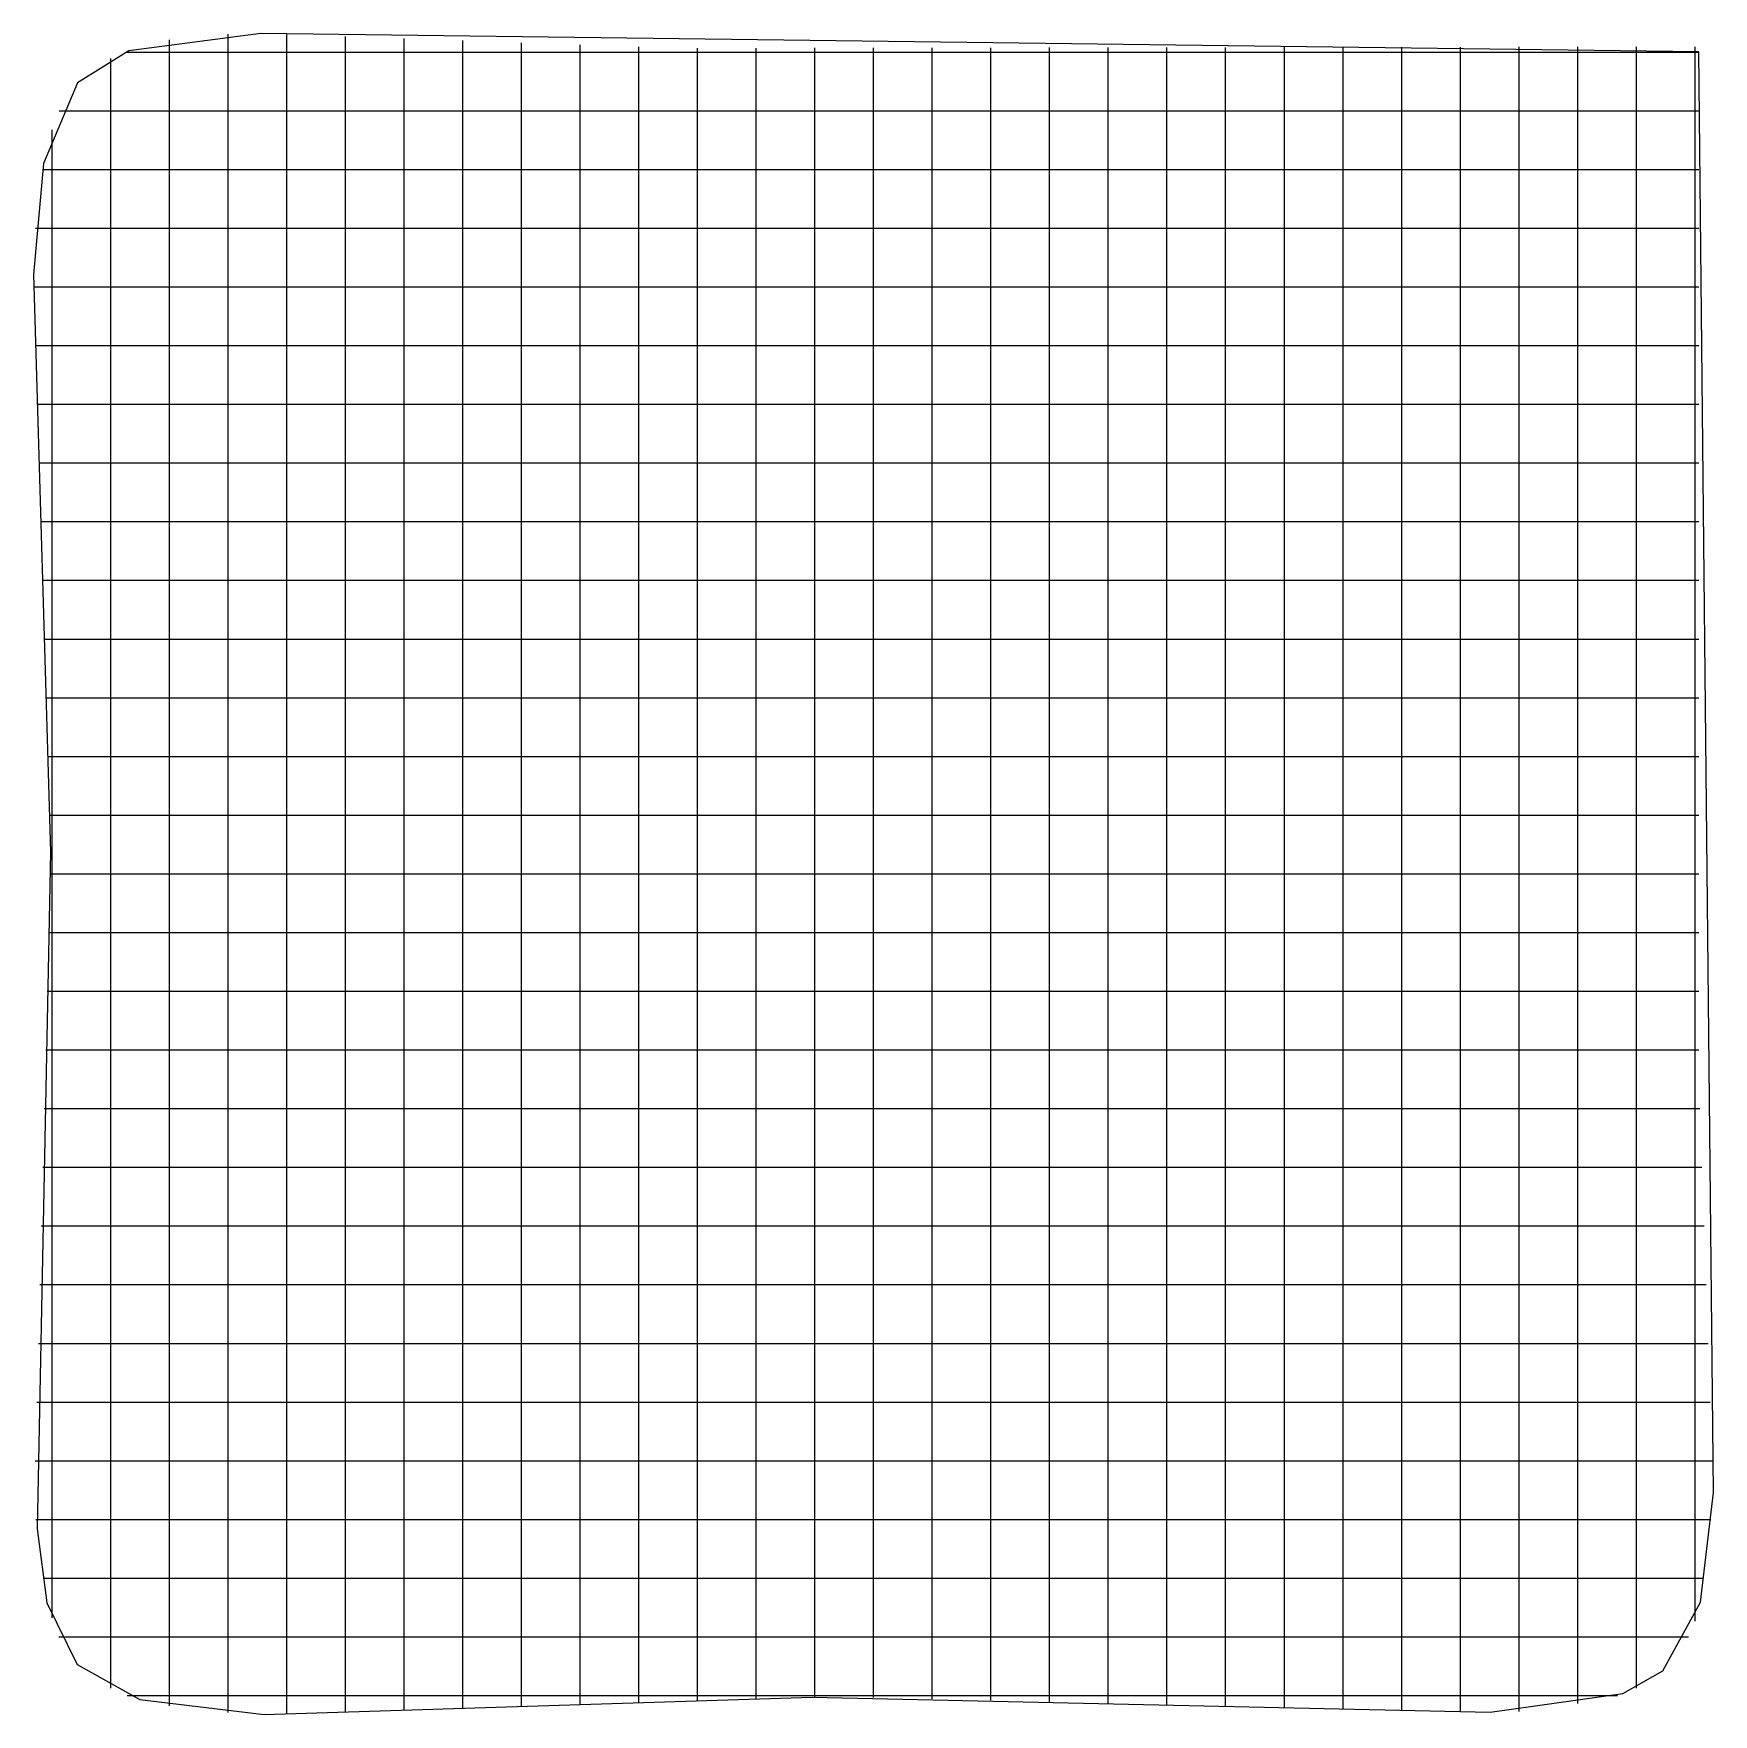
# Model space of a CAD drawing. Header units: metres. Extents: x 0.4 to 14.7, y 0.4 to 14.7.
import ezdxf

# ---------------------------------------------------------------- set-up
doc = ezdxf.new("R2010")
doc.units = ezdxf.units.M

msp = doc.modelspace()

# ---------------------------------------------------------------- linework, layer by layer
for p, q in [((1.593, 14.565), (1.593, 14.695)), ((2.093, 14.743), (2.093, 14.744)), ((2.093, 14.613), (2.093, 14.743)), ((2.093, 13.82), (2.093, 14.613)), ((2.593, 14.612), (2.593, 14.742)), ((2.593, 13.815), (2.593, 14.612)), ((3.093, 14.594), (3.093, 14.724)), ((3.593, 14.577), (3.593, 14.707)), ((4.093, 14.56), (4.093, 14.69)), ((4.593, 14.542), (4.593, 14.672)), ((5.093, 14.525), (5.093, 14.655)), ((5.593, 14.507), (5.593, 14.637)), ((6.093, 14.495), (6.093, 14.625)), ((6.593, 14.496), (6.593, 14.626)), ((7.093, 14.497), (7.093, 14.627)), ((7.593, 14.498), (7.593, 14.628)), ((8.093, 14.498), (8.093, 14.628)), ((8.593, 14.499), (8.593, 14.629)), ((9.093, 14.5), (9.093, 14.63)), ((9.593, 14.5), (9.593, 14.63)), ((10.093, 14.501), (10.093, 14.631)), ((10.593, 14.502), (10.593, 14.632)), ((11.093, 14.503), (11.093, 14.633)), ((11.593, 14.503), (11.593, 14.633)), ((12.093, 14.504), (12.093, 14.634)), ((12.593, 14.505), (12.593, 14.635)), ((13.093, 14.506), (13.093, 14.636)), ((13.593, 14.506), (13.593, 14.636)), ((14.093, 14.507), (14.093, 14.637)), ((14.593, 14.508), (14.593, 14.638)), ((1.093, 14.407), (1.093, 14.537)), ((1.221, 14.592), (1.351, 14.592)), ((1.221, 14.592), (1.351, 14.592)), ((1.351, 14.592), (1.637, 14.592)), ((1.593, 13.832), (1.593, 14.565)), ((1.637, 14.592), (1.808, 14.592)), ((1.808, 14.592), (2.456, 14.592)), ((2.456, 14.592), (3.308, 14.592)), ((3.093, 13.816), (3.093, 14.594)), ((3.308, 14.592), (3.437, 14.592)), ((3.437, 14.592), (3.608, 14.592)), ((3.593, 13.818), (3.593, 14.577)), ((3.608, 14.592), (4.256, 14.592)), ((4.093, 13.818), (4.093, 14.56)), ((4.256, 14.592), (5.108, 14.592)), ((4.593, 13.82), (4.593, 14.542)), ((5.093, 13.822), (5.093, 14.525)), ((5.108, 14.592), (5.237, 14.592)), ((5.237, 14.592), (5.408, 14.592)), ((5.408, 14.592), (5.774, 14.592)), ((5.593, 13.823), (5.593, 14.507)), ((5.774, 14.592), (5.904, 14.592)), ((5.904, 14.592), (6.756, 14.592)), ((6.093, 13.827), (6.093, 14.495)), ((6.593, 13.836), (6.593, 14.496)), ((6.756, 14.592), (7.404, 14.592)), ((7.093, 13.846), (7.093, 14.497)), ((7.404, 14.592), (7.574, 14.592)), ((7.574, 14.592), (7.704, 14.592)), ((7.593, 13.844), (7.593, 14.498)), ((7.704, 14.592), (8.556, 14.592)), ((8.093, 13.837), (8.093, 14.498)), ((8.556, 14.592), (9.204, 14.592)), ((8.593, 13.831), (8.593, 14.499)), ((9.093, 13.824), (9.093, 14.5)), ((9.204, 14.592), (9.374, 14.592)), ((9.374, 14.592), (9.504, 14.592)), ((9.504, 14.592), (10.356, 14.592)), ((9.593, 13.817), (9.593, 14.5)), ((10.093, 13.811), (10.093, 14.501)), ((10.356, 14.592), (11.004, 14.592)), ((10.593, 13.805), (10.593, 14.502)), ((11.004, 14.592), (11.174, 14.592)), ((11.093, 13.798), (11.093, 14.503)), ((11.174, 14.592), (11.304, 14.592)), ((11.304, 14.592), (12.156, 14.592)), ((11.593, 13.791), (11.593, 14.503)), ((12.093, 13.785), (12.093, 14.504)), ((12.156, 14.592), (12.804, 14.592)), ((12.593, 13.779), (12.593, 14.505)), ((12.804, 14.592), (12.974, 14.592)), ((12.974, 14.592), (13.104, 14.592)), ((13.093, 13.779), (13.093, 14.506)), ((13.104, 14.592), (13.956, 14.592)), ((13.593, 13.818), (13.593, 14.506)), ((13.956, 14.592), (14.456, 14.592)), ((14.093, 13.892), (14.093, 14.507)), ((14.456, 14.592), (14.626, 14.592)), ((14.593, 14.218), (14.593, 14.508)), ((1.093, 13.849), (1.093, 14.407)), ((14.593, 14.048), (14.593, 14.218)), ((0.654, 14.092), (0.784, 14.092)), ((0.654, 14.092), (0.784, 14.092)), ((0.784, 14.092), (1.392, 14.092)), ((1.392, 14.092), (2.041, 14.092)), ((2.041, 14.092), (2.211, 14.092)), ((2.211, 14.092), (2.341, 14.092)), ((2.341, 14.092), (3.192, 14.092)), ((3.192, 14.092), (3.841, 14.092)), ((3.841, 14.092), (4.011, 14.092)), ((4.011, 14.092), (4.141, 14.092)), ((4.141, 14.092), (4.992, 14.092)), ((4.992, 14.092), (5.641, 14.092)), ((5.641, 14.092), (5.811, 14.092)), ((5.811, 14.092), (5.941, 14.092)), ((5.941, 14.092), (6.792, 14.092)), ((6.792, 14.092), (7.441, 14.092)), ((7.441, 14.092), (7.611, 14.092)), ((7.611, 14.092), (7.741, 14.092)), ((7.741, 14.092), (8.592, 14.092)), ((8.592, 14.092), (9.241, 14.092)), ((9.241, 14.092), (9.411, 14.092)), ((9.411, 14.092), (9.541, 14.092)), ((9.541, 14.092), (10.392, 14.092)), ((10.392, 14.092), (11.041, 14.092)), ((11.041, 14.092), (11.211, 14.092)), ((11.211, 14.092), (11.341, 14.092)), ((11.341, 14.092), (12.192, 14.092)), ((12.192, 14.092), (12.841, 14.092)), ((12.841, 14.092), (13.011, 14.092)), ((13.011, 14.092), (13.141, 14.092)), ((13.141, 14.092), (13.992, 14.092)), ((13.992, 14.092), (14.456, 14.092)), ((14.456, 14.092), (14.626, 14.092)), ((14.593, 13.399), (14.593, 14.048)), ((0.593, 13.886), (0.593, 13.929)), ((14.093, 13.244), (14.093, 13.892)), ((0.593, 13.757), (0.593, 13.886)), ((0.593, 12.905), (0.593, 13.757)), ((1.093, 13.2), (1.093, 13.849)), ((1.593, 13.184), (1.593, 13.832)), ((2.093, 13.172), (2.093, 13.82)), ((2.593, 13.166), (2.593, 13.815)), ((3.093, 13.168), (3.093, 13.816)), ((3.593, 13.169), (3.593, 13.818)), ((4.093, 13.17), (4.093, 13.818)), ((4.593, 13.172), (4.593, 13.82)), ((5.093, 13.174), (5.093, 13.822)), ((5.593, 13.175), (5.593, 13.823)), ((6.093, 13.179), (6.093, 13.827)), ((6.593, 13.188), (6.593, 13.836)), ((7.093, 13.197), (7.093, 13.846)), ((7.593, 13.195), (7.593, 13.844)), ((8.093, 13.189), (8.093, 13.837)), ((8.593, 13.182), (8.593, 13.831)), ((9.093, 13.176), (9.093, 13.824)), ((9.593, 13.169), (9.593, 13.817)), ((10.093, 13.163), (10.093, 13.811)), ((10.593, 13.156), (10.593, 13.805)), ((11.093, 13.149), (11.093, 13.798)), ((11.593, 13.143), (11.593, 13.791)), ((12.093, 13.137), (12.093, 13.785)), ((12.593, 13.13), (12.593, 13.779)), ((13.093, 13.13), (13.093, 13.779)), ((13.593, 13.169), (13.593, 13.818)), ((0.511, 13.592), (0.641, 13.592)), ((0.511, 13.592), (0.641, 13.592)), ((0.641, 13.592), (1.33, 13.592)), ((1.33, 13.592), (1.979, 13.592)), ((1.979, 13.592), (2.149, 13.592)), ((2.149, 13.592), (2.279, 13.592)), ((2.279, 13.592), (3.13, 13.592)), ((3.13, 13.592), (3.779, 13.592)), ((3.779, 13.592), (3.949, 13.592)), ((3.949, 13.592), (4.079, 13.592)), ((4.079, 13.592), (4.93, 13.592)), ((4.93, 13.592), (5.579, 13.592)), ((5.579, 13.592), (5.749, 13.592)), ((5.749, 13.592), (5.879, 13.592)), ((5.879, 13.592), (6.73, 13.592)), ((6.73, 13.592), (7.379, 13.592)), ((7.379, 13.592), (7.549, 13.592)), ((7.549, 13.592), (7.679, 13.592)), ((7.679, 13.592), (8.53, 13.592)), ((8.53, 13.592), (9.179, 13.592)), ((9.179, 13.592), (9.349, 13.592)), ((9.349, 13.592), (9.479, 13.592)), ((9.479, 13.592), (10.33, 13.592)), ((10.33, 13.592), (10.979, 13.592)), ((10.979, 13.592), (11.149, 13.592)), ((11.149, 13.592), (11.279, 13.592)), ((11.279, 13.592), (12.13, 13.592)), ((12.13, 13.592), (12.779, 13.592)), ((12.779, 13.592), (12.949, 13.592)), ((12.949, 13.592), (13.079, 13.592)), ((13.079, 13.592), (13.93, 13.592)), ((13.93, 13.592), (14.456, 13.592)), ((14.456, 13.592), (14.626, 13.592)), ((14.593, 12.547), (14.593, 13.399)), ((1.093, 13.03), (1.093, 13.2)), ((1.593, 13.014), (1.593, 13.184)), ((5.093, 13.003), (5.093, 13.174)), ((5.593, 13.004), (5.593, 13.175)), ((6.093, 13.008), (6.093, 13.179)), ((6.593, 13.018), (6.593, 13.188)), ((7.093, 13.027), (7.093, 13.197)), ((7.593, 13.025), (7.593, 13.195)), ((8.093, 13.018), (8.093, 13.189)), ((8.593, 13.012), (8.593, 13.182)), ((9.093, 13.005), (9.093, 13.176)), ((14.093, 13.074), (14.093, 13.244)), ((0.451, 13.092), (0.581, 13.092)), ((0.451, 13.092), (0.581, 13.092)), ((0.581, 13.092), (1.305, 13.092)), ((1.093, 12.9), (1.093, 13.03)), ((1.305, 13.092), (1.953, 13.092)), ((1.953, 13.092), (2.123, 13.092)), ((2.093, 13.002), (2.093, 13.172)), ((2.123, 13.092), (2.253, 13.092)), ((2.253, 13.092), (3.105, 13.092)), ((2.593, 12.996), (2.593, 13.166)), ((3.093, 12.997), (3.093, 13.168)), ((3.105, 13.092), (3.753, 13.092)), ((3.593, 12.999), (3.593, 13.169)), ((3.753, 13.092), (3.923, 13.092)), ((3.923, 13.092), (4.053, 13.092)), ((4.053, 13.092), (4.905, 13.092)), ((4.093, 13), (4.093, 13.17)), ((4.593, 13.001), (4.593, 13.172)), ((4.905, 13.092), (5.553, 13.092)), ((5.553, 13.092), (5.723, 13.092)), ((5.723, 13.092), (5.853, 13.092)), ((5.853, 13.092), (6.705, 13.092)), ((6.705, 13.092), (7.353, 13.092)), ((7.353, 13.092), (7.523, 13.092)), ((7.523, 13.092), (7.653, 13.092)), ((7.653, 13.092), (8.505, 13.092)), ((8.505, 13.092), (9.153, 13.092)), ((9.153, 13.092), (9.323, 13.092)), ((9.323, 13.092), (9.453, 13.092)), ((9.453, 13.092), (10.305, 13.092)), ((9.593, 12.999), (9.593, 13.169)), ((10.093, 12.992), (10.093, 13.163)), ((10.305, 13.092), (10.953, 13.092)), ((10.593, 12.986), (10.593, 13.156)), ((10.953, 13.092), (11.123, 13.092)), ((11.093, 12.979), (11.093, 13.149)), ((11.123, 13.092), (11.253, 13.092)), ((11.253, 13.092), (12.105, 13.092)), ((11.593, 12.973), (11.593, 13.143)), ((12.093, 12.966), (12.093, 13.137)), ((12.105, 13.092), (12.753, 13.092)), ((12.593, 12.96), (12.593, 13.13)), ((12.753, 13.092), (12.923, 13.092)), ((12.923, 13.092), (13.053, 13.092)), ((13.053, 13.092), (13.905, 13.092)), ((13.093, 12.96), (13.093, 13.13)), ((13.593, 12.999), (13.593, 13.169)), ((13.905, 13.092), (14.456, 13.092)), ((14.093, 12.944), (14.093, 13.074)), ((14.456, 13.092), (14.626, 13.092)), ((0.593, 12.257), (0.593, 12.905)), ((1.093, 12.049), (1.093, 12.9)), ((1.593, 12.884), (1.593, 13.014)), ((2.093, 12.872), (2.093, 13.002)), ((2.593, 12.866), (2.593, 12.996)), ((3.093, 12.868), (3.093, 12.997)), ((3.593, 12.869), (3.593, 12.999)), ((4.093, 12.871), (4.093, 13)), ((4.593, 12.872), (4.593, 13.001)), ((5.093, 12.874), (5.093, 13.003)), ((5.593, 12.875), (5.593, 13.004)), ((6.093, 12.879), (6.093, 13.008)), ((6.593, 12.888), (6.593, 13.018)), ((6.593, 12.036), (6.593, 12.888)), ((7.093, 12.897), (7.093, 13.027)), ((7.093, 12.046), (7.093, 12.897)), ((7.593, 12.895), (7.593, 13.025)), ((7.593, 12.044), (7.593, 12.895)), ((8.093, 12.889), (8.093, 13.018)), ((8.093, 12.037), (8.093, 12.889)), ((8.593, 12.882), (8.593, 13.012)), ((9.093, 12.876), (9.093, 13.005)), ((9.593, 12.869), (9.593, 12.999)), ((10.093, 12.863), (10.093, 12.992)), ((10.593, 12.856), (10.593, 12.986)), ((11.093, 12.85), (11.093, 12.979)), ((11.593, 12.843), (11.593, 12.973)), ((12.093, 12.837), (12.093, 12.966)), ((12.593, 12.83), (12.593, 12.96)), ((13.093, 12.831), (13.093, 12.96)), ((13.593, 12.869), (13.593, 12.999)), ((14.093, 12.092), (14.093, 12.944)), ((1.593, 12.032), (1.593, 12.884)), ((2.093, 12.02), (2.093, 12.872)), ((2.593, 12.015), (2.593, 12.866)), ((3.093, 12.016), (3.093, 12.868)), ((3.593, 12.018), (3.593, 12.869)), ((4.093, 12.018), (4.093, 12.871)), ((4.593, 12.02), (4.593, 12.872)), ((5.093, 12.022), (5.093, 12.874)), ((5.593, 12.023), (5.593, 12.875)), ((6.093, 12.027), (6.093, 12.879)), ((8.593, 12.031), (8.593, 12.882)), ((9.093, 12.024), (9.093, 12.876)), ((9.593, 12.017), (9.593, 12.869)), ((10.093, 12.011), (10.093, 12.863)), ((10.593, 12.005), (10.593, 12.856)), ((11.093, 11.998), (11.093, 12.85)), ((11.593, 11.991), (11.593, 12.843)), ((12.093, 11.985), (12.093, 12.837)), ((12.593, 11.979), (12.593, 12.83)), ((13.093, 11.979), (13.093, 12.831)), ((13.593, 12.018), (13.593, 12.869)), ((0.438, 12.592), (0.568, 12.592)), ((0.438, 12.592), (0.568, 12.592)), ((0.568, 12.592), (1.299, 12.592)), ((1.299, 12.592), (1.947, 12.592)), ((1.947, 12.592), (2.118, 12.592)), ((2.118, 12.592), (2.247, 12.592)), ((2.247, 12.592), (3.099, 12.592)), ((3.099, 12.592), (3.747, 12.592)), ((3.747, 12.592), (3.918, 12.592)), ((3.918, 12.592), (4.047, 12.592)), ((4.047, 12.592), (4.899, 12.592)), ((4.899, 12.592), (5.547, 12.592)), ((5.547, 12.592), (5.718, 12.592)), ((5.718, 12.592), (5.847, 12.592)), ((5.847, 12.592), (6.699, 12.592)), ((6.699, 12.592), (7.347, 12.592)), ((7.347, 12.592), (7.518, 12.592)), ((7.518, 12.592), (7.647, 12.592)), ((7.647, 12.592), (8.499, 12.592)), ((8.499, 12.592), (9.147, 12.592)), ((9.147, 12.592), (9.318, 12.592)), ((9.318, 12.592), (9.447, 12.592)), ((9.447, 12.592), (10.299, 12.592)), ((10.299, 12.592), (10.947, 12.592)), ((10.947, 12.592), (11.118, 12.592)), ((11.118, 12.592), (11.247, 12.592)), ((11.247, 12.592), (12.099, 12.592)), ((12.099, 12.592), (12.747, 12.592)), ((12.747, 12.592), (12.918, 12.592)), ((12.918, 12.592), (13.047, 12.592)), ((13.047, 12.592), (13.899, 12.592)), ((13.899, 12.592), (14.456, 12.592)), ((14.456, 12.592), (14.626, 12.592)), ((14.593, 12.418), (14.593, 12.547)), ((14.593, 12.248), (14.593, 12.418)), ((0.593, 12.086), (0.593, 12.257)), ((14.593, 11.599), (14.593, 12.248)), ((0.453, 12.092), (0.583, 12.092)), ((0.453, 12.092), (0.583, 12.092)), ((0.583, 12.092), (1.305, 12.092)), ((0.593, 11.957), (0.593, 12.086)), ((1.093, 11.4), (1.093, 12.049)), ((1.305, 12.092), (1.954, 12.092)), ((1.593, 11.384), (1.593, 12.032)), ((1.954, 12.092), (2.124, 12.092)), ((2.124, 12.092), (2.254, 12.092)), ((2.254, 12.092), (3.105, 12.092)), ((3.105, 12.092), (3.754, 12.092)), ((3.754, 12.092), (3.924, 12.092)), ((3.924, 12.092), (4.054, 12.092)), ((4.054, 12.092), (4.905, 12.092)), ((4.905, 12.092), (5.554, 12.092)), ((5.554, 12.092), (5.724, 12.092)), ((5.724, 12.092), (5.854, 12.092)), ((5.854, 12.092), (6.705, 12.092)), ((6.593, 11.388), (6.593, 12.036)), ((6.705, 12.092), (7.354, 12.092)), ((7.093, 11.397), (7.093, 12.046)), ((7.354, 12.092), (7.524, 12.092)), ((7.524, 12.092), (7.654, 12.092)), ((7.593, 11.395), (7.593, 12.044)), ((7.654, 12.092), (8.505, 12.092)), ((8.093, 11.389), (8.093, 12.037)), ((8.505, 12.092), (9.154, 12.092)), ((8.593, 11.382), (8.593, 12.031)), ((9.154, 12.092), (9.324, 12.092)), ((9.324, 12.092), (9.454, 12.092)), ((9.454, 12.092), (10.305, 12.092)), ((10.305, 12.092), (10.954, 12.092)), ((10.954, 12.092), (11.124, 12.092)), ((11.124, 12.092), (11.254, 12.092)), ((11.254, 12.092), (12.105, 12.092)), ((12.105, 12.092), (12.754, 12.092)), ((12.754, 12.092), (12.924, 12.092)), ((12.924, 12.092), (13.054, 12.092)), ((13.054, 12.092), (13.905, 12.092)), ((13.905, 12.092), (14.456, 12.092)), ((14.093, 11.444), (14.093, 12.092)), ((14.456, 12.092), (14.626, 12.092)), ((0.593, 11.105), (0.593, 11.957)), ((2.093, 11.372), (2.093, 12.02)), ((2.593, 11.366), (2.593, 12.015)), ((3.093, 11.368), (3.093, 12.016)), ((3.593, 11.369), (3.593, 12.018)), ((4.093, 11.37), (4.093, 12.018)), ((4.593, 11.372), (4.593, 12.02)), ((5.093, 11.374), (5.093, 12.022)), ((5.593, 11.375), (5.593, 12.023)), ((6.093, 11.379), (6.093, 12.027)), ((9.093, 11.376), (9.093, 12.024)), ((9.593, 11.369), (9.593, 12.017)), ((10.093, 11.363), (10.093, 12.011)), ((10.593, 11.356), (10.593, 12.005)), ((11.093, 11.349), (11.093, 11.998)), ((11.593, 11.343), (11.593, 11.991)), ((12.093, 11.337), (12.093, 11.985)), ((12.593, 11.33), (12.593, 11.979)), ((13.093, 11.33), (13.093, 11.979)), ((13.593, 11.369), (13.593, 12.018)), ((14.593, 10.747), (14.593, 11.599)), ((0.468, 11.592), (0.598, 11.592)), ((0.468, 11.592), (0.598, 11.592)), ((0.598, 11.592), (1.312, 11.592)), ((1.312, 11.592), (1.96, 11.592)), ((1.96, 11.592), (2.131, 11.592)), ((2.131, 11.592), (2.26, 11.592)), ((2.26, 11.592), (3.112, 11.592)), ((3.112, 11.592), (3.76, 11.592)), ((3.76, 11.592), (3.931, 11.592)), ((3.931, 11.592), (4.06, 11.592)), ((4.06, 11.592), (4.912, 11.592)), ((4.912, 11.592), (5.56, 11.592)), ((5.56, 11.592), (5.731, 11.592)), ((5.731, 11.592), (5.86, 11.592)), ((5.86, 11.592), (6.712, 11.592)), ((6.712, 11.592), (7.36, 11.592)), ((7.36, 11.592), (7.531, 11.592)), ((7.531, 11.592), (7.66, 11.592)), ((7.66, 11.592), (8.512, 11.592)), ((8.512, 11.592), (9.16, 11.592)), ((9.16, 11.592), (9.331, 11.592)), ((9.331, 11.592), (9.46, 11.592)), ((9.46, 11.592), (10.312, 11.592)), ((10.312, 11.592), (10.96, 11.592)), ((10.96, 11.592), (11.131, 11.592)), ((11.131, 11.592), (11.26, 11.592)), ((11.26, 11.592), (12.112, 11.592)), ((12.112, 11.592), (12.76, 11.592)), ((12.76, 11.592), (12.931, 11.592)), ((12.931, 11.592), (13.06, 11.592)), ((13.06, 11.592), (13.912, 11.592)), ((13.912, 11.592), (14.456, 11.592)), ((14.456, 11.592), (14.626, 11.592)), ((1.093, 11.23), (1.093, 11.4)), ((1.593, 11.214), (1.593, 11.384)), ((2.093, 11.202), (2.093, 11.372)), ((2.593, 11.196), (2.593, 11.366)), ((3.093, 11.197), (3.093, 11.368)), ((3.593, 11.199), (3.593, 11.369)), ((4.093, 11.2), (4.093, 11.37)), ((4.593, 11.201), (4.593, 11.372)), ((5.093, 11.203), (5.093, 11.374)), ((5.593, 11.204), (5.593, 11.375)), ((6.093, 11.208), (6.093, 11.379)), ((6.593, 11.218), (6.593, 11.388)), ((7.093, 11.227), (7.093, 11.397)), ((7.593, 11.225), (7.593, 11.395)), ((8.093, 11.218), (8.093, 11.389)), ((8.593, 11.212), (8.593, 11.382)), ((9.093, 11.205), (9.093, 11.376)), ((9.593, 11.199), (9.593, 11.369)), ((10.093, 11.192), (10.093, 11.363)), ((10.593, 11.186), (10.593, 11.356)), ((11.093, 11.179), (11.093, 11.349)), ((11.593, 11.173), (11.593, 11.343)), ((12.093, 11.166), (12.093, 11.337)), ((12.593, 11.16), (12.593, 11.33)), ((13.093, 11.16), (13.093, 11.33)), ((13.593, 11.199), (13.593, 11.369)), ((14.093, 11.274), (14.093, 11.444)), ((1.093, 11.1), (1.093, 11.23)), ((1.593, 11.084), (1.593, 11.214)), ((2.093, 11.072), (2.093, 11.202)), ((2.593, 11.066), (2.593, 11.196)), ((3.093, 11.068), (3.093, 11.197)), ((3.593, 11.069), (3.593, 11.199)), ((4.093, 11.071), (4.093, 11.2)), ((4.593, 11.072), (4.593, 11.201)), ((5.093, 11.074), (5.093, 11.203)), ((5.593, 11.075), (5.593, 11.204)), ((6.093, 11.079), (6.093, 11.208)), ((6.593, 11.088), (6.593, 11.218)), ((7.093, 11.097), (7.093, 11.227)), ((7.593, 11.095), (7.593, 11.225)), ((8.093, 11.089), (8.093, 11.218)), ((8.593, 11.082), (8.593, 11.212)), ((9.093, 11.076), (9.093, 11.205)), ((9.593, 11.069), (9.593, 11.199)), ((10.093, 11.063), (10.093, 11.192)), ((10.593, 11.056), (10.593, 11.186)), ((11.093, 11.05), (11.093, 11.179)), ((11.593, 11.043), (11.593, 11.173)), ((13.593, 11.069), (13.593, 11.199)), ((14.093, 11.144), (14.093, 11.274)), ((0.484, 11.092), (0.614, 11.092)), ((0.484, 11.092), (0.614, 11.092)), ((0.593, 10.457), (0.593, 11.105)), ((0.614, 11.092), (1.319, 11.092)), ((1.093, 10.249), (1.093, 11.1)), ((1.319, 11.092), (1.967, 11.092)), ((1.593, 10.232), (1.593, 11.084)), ((1.967, 11.092), (2.138, 11.092)), ((2.093, 10.22), (2.093, 11.072)), ((2.138, 11.092), (2.267, 11.092)), ((2.267, 11.092), (3.119, 11.092)), ((2.593, 10.215), (2.593, 11.066)), ((3.093, 10.216), (3.093, 11.068)), ((3.119, 11.092), (3.767, 11.092)), ((3.593, 10.218), (3.593, 11.069)), ((3.767, 11.092), (3.938, 11.092)), ((3.938, 11.092), (4.067, 11.092)), ((4.067, 11.092), (4.919, 11.092)), ((4.093, 10.218), (4.093, 11.071)), ((4.593, 10.22), (4.593, 11.072)), ((4.919, 11.092), (5.567, 11.092)), ((5.093, 10.222), (5.093, 11.074)), ((5.567, 11.092), (5.738, 11.092)), ((5.593, 10.223), (5.593, 11.075)), ((5.738, 11.092), (5.867, 11.092)), ((5.867, 11.092), (6.719, 11.092)), ((6.093, 10.227), (6.093, 11.079)), ((6.593, 10.236), (6.593, 11.088)), ((6.719, 11.092), (7.367, 11.092)), ((7.093, 10.246), (7.093, 11.097)), ((7.367, 11.092), (7.538, 11.092)), ((7.538, 11.092), (7.667, 11.092)), ((7.593, 10.244), (7.593, 11.095)), ((7.667, 11.092), (8.519, 11.092)), ((8.093, 10.237), (8.093, 11.089)), ((8.519, 11.092), (9.167, 11.092)), ((8.593, 10.231), (8.593, 11.082)), ((9.093, 10.224), (9.093, 11.076)), ((9.167, 11.092), (9.338, 11.092)), ((9.338, 11.092), (9.467, 11.092)), ((9.467, 11.092), (10.319, 11.092)), ((9.593, 10.217), (9.593, 11.069)), ((10.093, 10.211), (10.093, 11.063)), ((10.319, 11.092), (10.967, 11.092)), ((10.593, 10.205), (10.593, 11.056)), ((10.967, 11.092), (11.138, 11.092)), ((11.093, 10.198), (11.093, 11.05)), ((11.138, 11.092), (11.267, 11.092)), ((11.267, 11.092), (12.119, 11.092)), ((11.593, 10.191), (11.593, 11.043)), ((12.093, 11.037), (12.093, 11.166)), ((12.093, 10.185), (12.093, 11.037)), ((12.119, 11.092), (12.767, 11.092)), ((12.593, 11.03), (12.593, 11.16)), ((12.593, 10.179), (12.593, 11.03)), ((12.767, 11.092), (12.938, 11.092)), ((12.938, 11.092), (13.067, 11.092)), ((13.067, 11.092), (13.919, 11.092)), ((13.093, 11.031), (13.093, 11.16)), ((13.093, 10.179), (13.093, 11.031)), ((13.593, 10.218), (13.593, 11.069)), ((13.919, 11.092), (14.456, 11.092)), ((14.093, 10.292), (14.093, 11.144)), ((14.456, 11.092), (14.626, 11.092)), ((14.593, 10.618), (14.593, 10.747)), ((14.593, 10.448), (14.593, 10.618)), ((0.499, 10.592), (0.629, 10.592)), ((0.499, 10.592), (0.629, 10.592)), ((0.593, 10.286), (0.593, 10.457)), ((0.629, 10.592), (1.325, 10.592)), ((1.325, 10.592), (1.974, 10.592)), ((1.974, 10.592), (2.144, 10.592)), ((2.144, 10.592), (2.274, 10.592)), ((2.274, 10.592), (3.125, 10.592)), ((3.125, 10.592), (3.774, 10.592)), ((3.774, 10.592), (3.944, 10.592)), ((3.944, 10.592), (4.074, 10.592)), ((4.074, 10.592), (4.925, 10.592)), ((4.925, 10.592), (5.574, 10.592)), ((5.574, 10.592), (5.744, 10.592)), ((5.744, 10.592), (5.874, 10.592)), ((5.874, 10.592), (6.725, 10.592)), ((6.725, 10.592), (7.374, 10.592)), ((7.374, 10.592), (7.544, 10.592)), ((7.544, 10.592), (7.674, 10.592)), ((7.674, 10.592), (8.525, 10.592)), ((8.525, 10.592), (9.174, 10.592)), ((9.174, 10.592), (9.344, 10.592)), ((9.344, 10.592), (9.474, 10.592)), ((9.474, 10.592), (10.325, 10.592)), ((10.325, 10.592), (10.974, 10.592)), ((10.974, 10.592), (11.144, 10.592)), ((11.144, 10.592), (11.274, 10.592)), ((11.274, 10.592), (12.125, 10.592)), ((12.125, 10.592), (12.774, 10.592)), ((12.774, 10.592), (12.944, 10.592)), ((12.944, 10.592), (13.074, 10.592)), ((13.074, 10.592), (13.925, 10.592)), ((13.925, 10.592), (14.456, 10.592)), ((14.456, 10.592), (14.626, 10.592)), ((14.593, 9.799), (14.593, 10.448)), ((0.593, 10.157), (0.593, 10.286)), ((1.093, 9.6), (1.093, 10.249)), ((1.593, 9.584), (1.593, 10.232)), ((2.093, 9.572), (2.093, 10.22)), ((2.593, 9.566), (2.593, 10.215)), ((3.093, 9.568), (3.093, 10.216)), ((3.593, 9.569), (3.593, 10.218)), ((4.093, 9.57), (4.093, 10.218)), ((4.593, 9.572), (4.593, 10.22)), ((5.093, 9.574), (5.093, 10.222)), ((5.593, 9.575), (5.593, 10.223)), ((6.093, 9.579), (6.093, 10.227)), ((6.593, 9.588), (6.593, 10.236)), ((7.093, 9.597), (7.093, 10.246)), ((7.593, 9.595), (7.593, 10.244)), ((8.093, 9.589), (8.093, 10.237)), ((8.593, 9.582), (8.593, 10.231)), ((9.093, 9.576), (9.093, 10.224)), ((9.593, 9.569), (9.593, 10.217)), ((10.093, 9.563), (10.093, 10.211)), ((10.593, 9.556), (10.593, 10.205)), ((11.093, 9.549), (11.093, 10.198)), ((11.593, 9.543), (11.593, 10.191)), ((12.093, 9.537), (12.093, 10.185)), ((12.593, 9.53), (12.593, 10.179)), ((13.093, 9.53), (13.093, 10.179)), ((13.593, 9.569), (13.593, 10.218)), ((14.093, 9.644), (14.093, 10.292)), ((0.514, 10.092), (0.644, 10.092)), ((0.514, 10.092), (0.644, 10.092)), ((0.593, 9.305), (0.593, 10.157)), ((0.644, 10.092), (1.332, 10.092)), ((1.332, 10.092), (1.98, 10.092)), ((1.98, 10.092), (2.15, 10.092)), ((2.15, 10.092), (2.28, 10.092)), ((2.28, 10.092), (3.132, 10.092)), ((3.132, 10.092), (3.78, 10.092)), ((3.78, 10.092), (3.95, 10.092)), ((3.95, 10.092), (4.08, 10.092)), ((4.08, 10.092), (4.932, 10.092)), ((4.932, 10.092), (5.58, 10.092)), ((5.58, 10.092), (5.75, 10.092)), ((5.75, 10.092), (5.88, 10.092)), ((5.88, 10.092), (6.732, 10.092)), ((6.732, 10.092), (7.38, 10.092)), ((7.38, 10.092), (7.55, 10.092)), ((7.55, 10.092), (7.68, 10.092)), ((7.68, 10.092), (8.532, 10.092)), ((8.532, 10.092), (9.18, 10.092)), ((9.18, 10.092), (9.35, 10.092)), ((9.35, 10.092), (9.48, 10.092)), ((9.48, 10.092), (10.332, 10.092)), ((10.332, 10.092), (10.98, 10.092)), ((10.98, 10.092), (11.15, 10.092)), ((11.15, 10.092), (11.28, 10.092)), ((11.28, 10.092), (12.132, 10.092)), ((12.132, 10.092), (12.78, 10.092)), ((12.78, 10.092), (12.95, 10.092)), ((12.95, 10.092), (13.08, 10.092)), ((13.08, 10.092), (13.932, 10.092)), ((13.932, 10.092), (14.456, 10.092)), ((14.456, 10.092), (14.626, 10.092)), ((14.593, 8.947), (14.593, 9.799)), ((1.093, 9.43), (1.093, 9.6)), ((7.093, 9.427), (7.093, 9.597)), ((7.593, 9.425), (7.593, 9.595)), ((14.093, 9.474), (14.093, 9.644)), ((0.529, 9.592), (0.659, 9.592)), ((0.529, 9.592), (0.659, 9.592)), ((0.659, 9.592), (1.338, 9.592)), ((1.338, 9.592), (1.987, 9.592)), ((1.593, 9.414), (1.593, 9.584)), ((1.987, 9.592), (2.157, 9.592)), ((2.093, 9.402), (2.093, 9.572)), ((2.157, 9.592), (2.287, 9.592)), ((2.287, 9.592), (3.138, 9.592)), ((2.593, 9.396), (2.593, 9.566)), ((3.093, 9.397), (3.093, 9.568)), ((3.138, 9.592), (3.787, 9.592)), ((3.593, 9.399), (3.593, 9.569)), ((3.787, 9.592), (3.957, 9.592)), ((3.957, 9.592), (4.087, 9.592)), ((4.087, 9.592), (4.938, 9.592)), ((4.093, 9.4), (4.093, 9.57)), ((4.593, 9.401), (4.593, 9.572)), ((4.938, 9.592), (5.587, 9.592)), ((5.093, 9.403), (5.093, 9.574)), ((5.587, 9.592), (5.757, 9.592)), ((5.593, 9.404), (5.593, 9.575)), ((5.757, 9.592), (5.887, 9.592)), ((5.887, 9.592), (6.738, 9.592)), ((6.093, 9.408), (6.093, 9.579)), ((6.593, 9.418), (6.593, 9.588)), ((6.738, 9.592), (7.387, 9.592)), ((7.387, 9.592), (7.557, 9.592)), ((7.557, 9.592), (7.687, 9.592)), ((7.687, 9.592), (8.538, 9.592)), ((8.093, 9.418), (8.093, 9.589)), ((8.538, 9.592), (9.187, 9.592)), ((8.593, 9.412), (8.593, 9.582)), ((9.093, 9.405), (9.093, 9.576)), ((9.187, 9.592), (9.357, 9.592)), ((9.357, 9.592), (9.487, 9.592)), ((9.487, 9.592), (10.338, 9.592)), ((9.593, 9.399), (9.593, 9.569)), ((10.093, 9.392), (10.093, 9.563)), ((10.338, 9.592), (10.987, 9.592)), ((10.593, 9.386), (10.593, 9.556)), ((10.987, 9.592), (11.157, 9.592)), ((11.093, 9.379), (11.093, 9.549)), ((11.157, 9.592), (11.287, 9.592)), ((11.287, 9.592), (12.138, 9.592)), ((11.593, 9.373), (11.593, 9.543)), ((12.093, 9.366), (12.093, 9.537)), ((12.138, 9.592), (12.787, 9.592)), ((12.593, 9.36), (12.593, 9.53)), ((12.787, 9.592), (12.957, 9.592)), ((12.957, 9.592), (13.087, 9.592)), ((13.087, 9.592), (13.938, 9.592)), ((13.093, 9.36), (13.093, 9.53)), ((13.593, 9.399), (13.593, 9.569)), ((13.938, 9.592), (14.456, 9.592)), ((14.093, 9.344), (14.093, 9.474)), ((14.456, 9.592), (14.626, 9.592)), ((1.093, 9.3), (1.093, 9.43)), ((1.593, 9.284), (1.593, 9.414)), ((2.093, 9.272), (2.093, 9.402)), ((2.593, 9.266), (2.593, 9.396)), ((3.093, 9.268), (3.093, 9.397)), ((3.593, 9.269), (3.593, 9.399)), ((4.093, 9.271), (4.093, 9.4)), ((4.593, 9.272), (4.593, 9.401)), ((5.093, 9.274), (5.093, 9.403)), ((5.593, 9.275), (5.593, 9.404)), ((6.093, 9.279), (6.093, 9.408)), ((6.593, 9.288), (6.593, 9.418)), ((7.093, 9.297), (7.093, 9.427)), ((7.593, 9.295), (7.593, 9.425)), ((8.093, 9.289), (8.093, 9.418)), ((8.593, 9.282), (8.593, 9.412)), ((9.093, 9.276), (9.093, 9.405)), ((9.593, 9.269), (9.593, 9.399)), ((10.093, 9.263), (10.093, 9.392)), ((10.593, 9.256), (10.593, 9.386)), ((11.093, 9.25), (11.093, 9.379)), ((11.593, 9.243), (11.593, 9.373)), ((12.093, 9.237), (12.093, 9.366)), ((12.593, 9.23), (12.593, 9.36)), ((13.093, 9.231), (13.093, 9.36)), ((13.593, 9.269), (13.593, 9.399)), ((14.093, 8.492), (14.093, 9.344)), ((0.593, 8.657), (0.593, 9.305)), ((1.093, 8.449), (1.093, 9.3)), ((1.593, 8.432), (1.593, 9.284)), ((2.093, 8.42), (2.093, 9.272)), ((2.593, 8.415), (2.593, 9.266)), ((3.093, 8.416), (3.093, 9.268)), ((3.593, 8.418), (3.593, 9.269)), ((4.093, 8.418), (4.093, 9.271)), ((4.593, 8.42), (4.593, 9.272)), ((5.093, 8.422), (5.093, 9.274)), ((5.593, 8.423), (5.593, 9.275)), ((6.093, 8.427), (6.093, 9.279)), ((6.593, 8.436), (6.593, 9.288)), ((7.093, 8.446), (7.093, 9.297)), ((7.593, 8.444), (7.593, 9.295)), ((8.093, 8.437), (8.093, 9.289)), ((8.593, 8.431), (8.593, 9.282)), ((9.093, 8.424), (9.093, 9.276)), ((9.593, 8.417), (9.593, 9.269)), ((10.093, 8.411), (10.093, 9.263)), ((10.593, 8.405), (10.593, 9.256)), ((11.093, 8.398), (11.093, 9.25)), ((11.593, 8.391), (11.593, 9.243)), ((12.093, 8.385), (12.093, 9.237)), ((12.593, 8.379), (12.593, 9.23)), ((13.093, 8.379), (13.093, 9.231)), ((13.593, 8.418), (13.593, 9.269)), ((0.545, 9.092), (0.675, 9.092)), ((0.545, 9.092), (0.675, 9.092)), ((0.675, 9.092), (1.345, 9.092)), ((1.345, 9.092), (1.994, 9.092)), ((1.994, 9.092), (2.164, 9.092)), ((2.164, 9.092), (2.294, 9.092)), ((2.294, 9.092), (3.145, 9.092)), ((3.145, 9.092), (3.794, 9.092)), ((3.794, 9.092), (3.964, 9.092)), ((3.964, 9.092), (4.094, 9.092)), ((4.094, 9.092), (4.945, 9.092)), ((4.945, 9.092), (5.594, 9.092)), ((5.594, 9.092), (5.764, 9.092)), ((5.764, 9.092), (5.894, 9.092)), ((5.894, 9.092), (6.745, 9.092)), ((6.745, 9.092), (7.394, 9.092)), ((7.394, 9.092), (7.564, 9.092)), ((7.564, 9.092), (7.694, 9.092)), ((7.694, 9.092), (8.545, 9.092)), ((8.545, 9.092), (9.194, 9.092)), ((9.194, 9.092), (9.364, 9.092)), ((9.364, 9.092), (9.494, 9.092)), ((9.494, 9.092), (10.345, 9.092)), ((10.345, 9.092), (10.994, 9.092)), ((10.994, 9.092), (11.164, 9.092)), ((11.164, 9.092), (11.294, 9.092)), ((11.294, 9.092), (12.145, 9.092)), ((12.145, 9.092), (12.794, 9.092)), ((12.794, 9.092), (12.964, 9.092)), ((12.964, 9.092), (13.094, 9.092)), ((13.094, 9.092), (13.945, 9.092)), ((13.945, 9.092), (14.456, 9.092)), ((14.456, 9.092), (14.626, 9.092)), ((14.593, 8.818), (14.593, 8.947)), ((14.593, 8.648), (14.593, 8.818)), ((0.56, 8.592), (0.69, 8.592)), ((0.56, 8.592), (0.69, 8.592)), ((0.593, 8.486), (0.593, 8.657)), ((0.69, 8.592), (1.352, 8.592)), ((1.352, 8.592), (2, 8.592)), ((2, 8.592), (2.17, 8.592)), ((2.17, 8.592), (2.3, 8.592)), ((2.3, 8.592), (3.152, 8.592)), ((3.152, 8.592), (3.8, 8.592)), ((3.8, 8.592), (3.97, 8.592)), ((3.97, 8.592), (4.1, 8.592)), ((4.1, 8.592), (4.952, 8.592)), ((4.952, 8.592), (5.6, 8.592)), ((5.6, 8.592), (5.77, 8.592)), ((5.77, 8.592), (5.9, 8.592)), ((5.9, 8.592), (6.752, 8.592)), ((6.752, 8.592), (7.4, 8.592)), ((7.4, 8.592), (7.57, 8.592)), ((7.57, 8.592), (7.7, 8.592)), ((7.7, 8.592), (8.552, 8.592)), ((8.552, 8.592), (9.2, 8.592)), ((9.2, 8.592), (9.37, 8.592)), ((9.37, 8.592), (9.5, 8.592)), ((9.5, 8.592), (10.352, 8.592)), ((10.352, 8.592), (11, 8.592)), ((11, 8.592), (11.17, 8.592)), ((11.17, 8.592), (11.3, 8.592)), ((11.3, 8.592), (12.152, 8.592)), ((12.152, 8.592), (12.8, 8.592)), ((12.8, 8.592), (12.97, 8.592)), ((12.97, 8.592), (13.1, 8.592)), ((13.1, 8.592), (13.952, 8.592)), ((13.952, 8.592), (14.456, 8.592)), ((14.456, 8.592), (14.626, 8.592)), ((14.593, 7.999), (14.593, 8.648)), ((0.593, 8.357), (0.593, 8.486)), ((1.093, 7.8), (1.093, 8.449)), ((14.093, 7.844), (14.093, 8.492)), ((0.593, 7.505), (0.593, 8.357)), ((1.593, 7.784), (1.593, 8.432)), ((2.093, 7.772), (2.093, 8.42)), ((2.593, 7.766), (2.593, 8.415)), ((3.093, 7.768), (3.093, 8.416)), ((3.593, 7.769), (3.593, 8.418)), ((4.093, 7.77), (4.093, 8.418)), ((4.593, 7.772), (4.593, 8.42)), ((5.093, 7.774), (5.093, 8.422)), ((5.593, 7.775), (5.593, 8.423)), ((6.093, 7.779), (6.093, 8.427)), ((6.593, 7.788), (6.593, 8.436)), ((7.093, 7.797), (7.093, 8.446)), ((7.593, 7.795), (7.593, 8.444)), ((8.093, 7.789), (8.093, 8.437)), ((8.593, 7.782), (8.593, 8.431)), ((9.093, 7.776), (9.093, 8.424)), ((9.593, 7.769), (9.593, 8.417)), ((10.093, 7.763), (10.093, 8.411)), ((10.593, 7.756), (10.593, 8.405)), ((11.093, 7.749), (11.093, 8.398)), ((11.593, 7.743), (11.593, 8.391)), ((12.093, 7.737), (12.093, 8.385)), ((12.593, 7.73), (12.593, 8.379)), ((13.093, 7.73), (13.093, 8.379)), ((13.593, 7.769), (13.593, 8.418)), ((0.575, 8.092), (0.705, 8.092)), ((0.575, 8.092), (0.705, 8.092)), ((0.705, 8.092), (1.358, 8.092)), ((1.358, 8.092), (2.007, 8.092)), ((2.007, 8.092), (2.177, 8.092)), ((2.177, 8.092), (2.307, 8.092)), ((2.307, 8.092), (3.158, 8.092)), ((3.158, 8.092), (3.807, 8.092)), ((3.807, 8.092), (3.977, 8.092)), ((3.977, 8.092), (4.107, 8.092)), ((4.107, 8.092), (4.958, 8.092)), ((4.958, 8.092), (5.607, 8.092)), ((5.607, 8.092), (5.777, 8.092)), ((5.777, 8.092), (5.907, 8.092)), ((5.907, 8.092), (6.758, 8.092)), ((6.758, 8.092), (7.407, 8.092)), ((7.407, 8.092), (7.577, 8.092)), ((7.577, 8.092), (7.707, 8.092)), ((7.707, 8.092), (8.558, 8.092)), ((8.558, 8.092), (9.207, 8.092)), ((9.207, 8.092), (9.377, 8.092)), ((9.377, 8.092), (9.507, 8.092)), ((9.507, 8.092), (10.358, 8.092)), ((10.358, 8.092), (11.007, 8.092)), ((11.007, 8.092), (11.177, 8.092)), ((11.177, 8.092), (11.307, 8.092)), ((11.307, 8.092), (12.158, 8.092)), ((12.158, 8.092), (12.807, 8.092)), ((12.807, 8.092), (12.977, 8.092)), ((12.977, 8.092), (13.107, 8.092)), ((13.107, 8.092), (13.958, 8.092)), ((13.958, 8.092), (14.456, 8.092)), ((14.456, 8.092), (14.626, 8.092)), ((14.593, 7.147), (14.593, 7.999)), ((1.093, 7.63), (1.093, 7.8)), ((1.593, 7.614), (1.593, 7.784)), ((2.093, 7.602), (2.093, 7.772)), ((2.593, 7.596), (2.593, 7.766)), ((3.093, 7.597), (3.093, 7.768)), ((3.593, 7.599), (3.593, 7.769)), ((4.093, 7.6), (4.093, 7.77)), ((4.593, 7.601), (4.593, 7.772)), ((5.093, 7.603), (5.093, 7.774)), ((5.593, 7.604), (5.593, 7.775)), ((6.093, 7.608), (6.093, 7.779)), ((6.593, 7.618), (6.593, 7.788)), ((7.093, 7.627), (7.093, 7.797)), ((7.593, 7.625), (7.593, 7.795)), ((8.093, 7.618), (8.093, 7.789)), ((8.593, 7.612), (8.593, 7.782)), ((9.093, 7.605), (9.093, 7.776)), ((9.593, 7.599), (9.593, 7.769)), ((10.093, 7.592), (10.093, 7.763)), ((10.593, 7.586), (10.593, 7.756)), ((11.093, 7.579), (11.093, 7.749)), ((11.593, 7.573), (11.593, 7.743)), ((12.093, 7.566), (12.093, 7.737)), ((13.593, 7.599), (13.593, 7.769)), ((14.093, 7.674), (14.093, 7.844)), ((0.576, 7.592), (0.706, 7.592)), ((0.576, 7.592), (0.706, 7.592)), ((0.706, 7.592), (1.359, 7.592)), ((1.093, 7.5), (1.093, 7.63)), ((1.359, 7.592), (2.007, 7.592)), ((1.593, 7.484), (1.593, 7.614)), ((2.007, 7.592), (2.178, 7.592)), ((2.093, 7.472), (2.093, 7.602)), ((2.178, 7.592), (2.307, 7.592)), ((2.307, 7.592), (3.159, 7.592)), ((2.593, 7.466), (2.593, 7.596)), ((3.093, 7.468), (3.093, 7.597)), ((3.159, 7.592), (3.807, 7.592)), ((3.593, 7.469), (3.593, 7.599)), ((3.807, 7.592), (3.978, 7.592)), ((3.978, 7.592), (4.107, 7.592)), ((4.093, 7.471), (4.093, 7.6)), ((4.107, 7.592), (4.959, 7.592)), ((4.593, 7.472), (4.593, 7.601)), ((4.959, 7.592), (5.607, 7.592)), ((5.093, 7.474), (5.093, 7.603)), ((5.593, 7.475), (5.593, 7.604)), ((5.607, 7.592), (5.778, 7.592)), ((5.778, 7.592), (5.907, 7.592)), ((5.907, 7.592), (6.759, 7.592)), ((6.093, 7.479), (6.093, 7.608)), ((6.593, 7.488), (6.593, 7.618)), ((6.759, 7.592), (7.407, 7.592)), ((7.093, 7.497), (7.093, 7.627)), ((7.407, 7.592), (7.578, 7.592)), ((7.578, 7.592), (7.707, 7.592)), ((7.593, 7.495), (7.593, 7.625)), ((7.707, 7.592), (8.559, 7.592)), ((8.093, 7.489), (8.093, 7.618)), ((8.559, 7.592), (9.207, 7.592)), ((8.593, 7.482), (8.593, 7.612)), ((9.093, 7.476), (9.093, 7.605)), ((9.207, 7.592), (9.378, 7.592)), ((9.378, 7.592), (9.507, 7.592)), ((9.507, 7.592), (10.359, 7.592)), ((9.593, 7.469), (9.593, 7.599)), ((10.093, 7.463), (10.093, 7.592)), ((10.359, 7.592), (11.007, 7.592)), ((11.007, 7.592), (11.178, 7.592)), ((11.178, 7.592), (11.307, 7.592)), ((11.307, 7.592), (12.159, 7.592)), ((12.159, 7.592), (12.807, 7.592)), ((12.593, 7.56), (12.593, 7.73)), ((12.807, 7.592), (12.978, 7.592)), ((12.978, 7.592), (13.107, 7.592)), ((13.093, 7.56), (13.093, 7.73)), ((13.107, 7.592), (13.959, 7.592)), ((13.593, 7.469), (13.593, 7.599)), ((13.959, 7.592), (14.456, 7.592)), ((14.093, 7.544), (14.093, 7.674)), ((14.456, 7.592), (14.626, 7.592)), ((0.593, 6.857), (0.593, 7.505)), ((1.093, 6.649), (1.093, 7.5)), ((1.593, 6.632), (1.593, 7.484)), ((2.093, 6.62), (2.093, 7.472)), ((2.593, 6.615), (2.593, 7.466)), ((3.093, 6.616), (3.093, 7.468)), ((3.593, 6.618), (3.593, 7.469)), ((4.093, 6.618), (4.093, 7.471)), ((4.593, 6.62), (4.593, 7.472)), ((5.093, 6.622), (5.093, 7.474)), ((5.593, 6.623), (5.593, 7.475)), ((6.093, 6.627), (6.093, 7.479)), ((6.593, 6.636), (6.593, 7.488)), ((7.093, 6.646), (7.093, 7.497)), ((7.593, 6.644), (7.593, 7.495)), ((8.093, 6.637), (8.093, 7.489)), ((8.593, 6.631), (8.593, 7.482)), ((9.093, 6.624), (9.093, 7.476)), ((9.593, 6.617), (9.593, 7.469)), ((10.093, 6.611), (10.093, 7.463)), ((10.593, 7.456), (10.593, 7.586)), ((10.593, 6.605), (10.593, 7.456)), ((11.093, 7.45), (11.093, 7.579)), ((11.093, 6.598), (11.093, 7.45)), ((11.593, 7.443), (11.593, 7.573)), ((12.093, 7.437), (12.093, 7.566)), ((12.593, 7.43), (12.593, 7.56)), ((13.093, 7.431), (13.093, 7.56)), ((13.593, 6.618), (13.593, 7.469)), ((14.093, 6.692), (14.093, 7.544)), ((11.593, 6.591), (11.593, 7.443)), ((12.093, 6.585), (12.093, 7.437)), ((12.593, 6.579), (12.593, 7.43)), ((13.093, 6.579), (13.093, 7.431)), ((0.564, 7.092), (0.694, 7.092)), ((0.564, 7.092), (0.694, 7.092)), ((0.694, 7.092), (1.353, 7.092)), ((1.353, 7.092), (2.002, 7.092)), ((2.002, 7.092), (2.172, 7.092)), ((2.172, 7.092), (2.302, 7.092)), ((2.302, 7.092), (3.153, 7.092)), ((3.153, 7.092), (3.802, 7.092)), ((3.802, 7.092), (3.972, 7.092)), ((3.972, 7.092), (4.102, 7.092)), ((4.102, 7.092), (4.953, 7.092)), ((4.953, 7.092), (5.602, 7.092)), ((5.602, 7.092), (5.772, 7.092)), ((5.772, 7.092), (5.902, 7.092)), ((5.902, 7.092), (6.753, 7.092)), ((6.753, 7.092), (7.402, 7.092)), ((7.402, 7.092), (7.572, 7.092)), ((7.572, 7.092), (7.702, 7.092)), ((7.702, 7.092), (8.553, 7.092)), ((8.553, 7.092), (9.202, 7.092)), ((9.202, 7.092), (9.372, 7.092)), ((9.372, 7.092), (9.502, 7.092)), ((9.502, 7.092), (10.353, 7.092)), ((10.353, 7.092), (11.002, 7.092)), ((11.002, 7.092), (11.172, 7.092)), ((11.172, 7.092), (11.302, 7.092)), ((11.302, 7.092), (12.153, 7.092)), ((12.153, 7.092), (12.802, 7.092)), ((12.802, 7.092), (12.972, 7.092)), ((12.972, 7.092), (13.102, 7.092)), ((13.102, 7.092), (13.953, 7.092)), ((13.953, 7.092), (14.456, 7.092)), ((14.456, 7.092), (14.626, 7.092)), ((14.593, 7.018), (14.593, 7.147)), ((14.593, 6.848), (14.593, 7.018)), ((0.593, 6.686), (0.593, 6.857)), ((14.593, 6.199), (14.593, 6.848)), ((0.551, 6.592), (0.681, 6.592)), ((0.551, 6.592), (0.681, 6.592)), ((0.593, 6.557), (0.593, 6.686)), ((0.681, 6.592), (1.348, 6.592)), ((1.093, 6), (1.093, 6.649)), ((1.348, 6.592), (1.996, 6.592)), ((1.593, 5.984), (1.593, 6.632)), ((1.996, 6.592), (2.166, 6.592)), ((2.093, 5.972), (2.093, 6.62)), ((2.166, 6.592), (2.296, 6.592)), ((2.296, 6.592), (3.148, 6.592)), ((2.593, 5.966), (2.593, 6.615)), ((3.093, 5.968), (3.093, 6.616)), ((3.148, 6.592), (3.796, 6.592)), ((3.593, 5.969), (3.593, 6.618)), ((3.796, 6.592), (3.966, 6.592)), ((3.966, 6.592), (4.096, 6.592)), ((4.093, 5.97), (4.093, 6.618)), ((4.096, 6.592), (4.948, 6.592)), ((4.593, 5.972), (4.593, 6.62)), ((4.948, 6.592), (5.596, 6.592)), ((5.093, 5.974), (5.093, 6.622)), ((5.593, 5.975), (5.593, 6.623)), ((5.596, 6.592), (5.766, 6.592)), ((5.766, 6.592), (5.896, 6.592)), ((5.896, 6.592), (6.748, 6.592)), ((6.093, 5.979), (6.093, 6.627)), ((6.593, 5.988), (6.593, 6.636)), ((6.748, 6.592), (7.396, 6.592)), ((7.093, 5.997), (7.093, 6.646)), ((7.396, 6.592), (7.566, 6.592)), ((7.566, 6.592), (7.696, 6.592)), ((7.593, 5.995), (7.593, 6.644)), ((7.696, 6.592), (8.548, 6.592)), ((8.093, 5.989), (8.093, 6.637)), ((8.548, 6.592), (9.196, 6.592)), ((8.593, 5.982), (8.593, 6.631)), ((9.093, 5.976), (9.093, 6.624)), ((9.196, 6.592), (9.366, 6.592)), ((9.366, 6.592), (9.496, 6.592)), ((9.496, 6.592), (10.348, 6.592)), ((9.593, 5.969), (9.593, 6.617)), ((10.093, 5.963), (10.093, 6.611)), ((10.348, 6.592), (10.996, 6.592)), ((10.593, 5.956), (10.593, 6.605)), ((10.996, 6.592), (11.166, 6.592)), ((11.093, 5.949), (11.093, 6.598)), ((11.166, 6.592), (11.296, 6.592)), ((11.296, 6.592), (12.148, 6.592)), ((11.593, 5.943), (11.593, 6.591)), ((12.148, 6.592), (12.796, 6.592)), ((12.796, 6.592), (12.966, 6.592)), ((12.966, 6.592), (13.096, 6.592)), ((13.096, 6.592), (13.948, 6.592)), ((13.593, 5.969), (13.593, 6.618)), ((13.948, 6.592), (14.456, 6.592)), ((14.093, 6.044), (14.093, 6.692)), ((14.456, 6.592), (14.626, 6.592)), ((0.593, 5.705), (0.593, 6.557)), ((12.093, 5.937), (12.093, 6.585)), ((12.593, 5.93), (12.593, 6.579)), ((13.093, 5.93), (13.093, 6.579)), ((14.593, 5.347), (14.593, 6.199)), ((0.539, 6.092), (0.669, 6.092)), ((0.539, 6.092), (0.669, 6.092)), ((0.669, 6.092), (1.343, 6.092)), ((1.343, 6.092), (1.991, 6.092)), ((1.991, 6.092), (2.161, 6.092)), ((2.161, 6.092), (2.291, 6.092)), ((2.291, 6.092), (3.143, 6.092)), ((3.143, 6.092), (3.791, 6.092)), ((3.791, 6.092), (3.961, 6.092)), ((3.961, 6.092), (4.091, 6.092)), ((4.091, 6.092), (4.943, 6.092)), ((4.943, 6.092), (5.591, 6.092)), ((5.591, 6.092), (5.761, 6.092)), ((5.761, 6.092), (5.891, 6.092)), ((5.891, 6.092), (6.743, 6.092)), ((6.743, 6.092), (7.391, 6.092)), ((7.391, 6.092), (7.561, 6.092)), ((7.561, 6.092), (7.691, 6.092)), ((7.691, 6.092), (8.543, 6.092)), ((8.543, 6.092), (9.191, 6.092)), ((9.191, 6.092), (9.361, 6.092)), ((9.361, 6.092), (9.491, 6.092)), ((9.491, 6.092), (10.343, 6.092)), ((10.343, 6.092), (10.991, 6.092)), ((10.991, 6.092), (11.161, 6.092)), ((11.161, 6.092), (11.291, 6.092)), ((11.291, 6.092), (12.143, 6.092)), ((12.143, 6.092), (12.791, 6.092)), ((12.791, 6.092), (12.961, 6.092)), ((12.961, 6.092), (13.091, 6.092)), ((13.091, 6.092), (13.943, 6.092)), ((13.943, 6.092), (14.456, 6.092)), ((14.093, 5.874), (14.093, 6.044)), ((14.456, 6.092), (14.626, 6.092)), ((1.093, 5.83), (1.093, 6)), ((1.593, 5.814), (1.593, 5.984)), ((2.093, 5.802), (2.093, 5.972)), ((2.593, 5.796), (2.593, 5.966)), ((3.093, 5.797), (3.093, 5.968)), ((3.593, 5.799), (3.593, 5.969)), ((4.093, 5.8), (4.093, 5.97)), ((4.593, 5.801), (4.593, 5.972)), ((5.093, 5.803), (5.093, 5.974)), ((5.593, 5.804), (5.593, 5.975)), ((6.093, 5.808), (6.093, 5.979)), ((6.593, 5.818), (6.593, 5.988)), ((7.093, 5.827), (7.093, 5.997)), ((7.593, 5.825), (7.593, 5.995)), ((8.093, 5.818), (8.093, 5.989)), ((8.593, 5.812), (8.593, 5.982)), ((9.093, 5.805), (9.093, 5.976)), ((9.593, 5.799), (9.593, 5.969)), ((10.093, 5.792), (10.093, 5.963)), ((10.593, 5.786), (10.593, 5.956)), ((11.093, 5.779), (11.093, 5.949)), ((11.593, 5.773), (11.593, 5.943)), ((12.093, 5.766), (12.093, 5.937)), ((12.593, 5.76), (12.593, 5.93)), ((13.093, 5.76), (13.093, 5.93)), ((13.593, 5.799), (13.593, 5.969)), ((14.093, 5.744), (14.093, 5.874)), ((1.093, 5.7), (1.093, 5.83)), ((1.593, 5.684), (1.593, 5.814)), ((2.093, 5.672), (2.093, 5.802)), ((2.593, 5.666), (2.593, 5.796)), ((3.093, 5.668), (3.093, 5.797)), ((3.593, 5.669), (3.593, 5.799)), ((4.093, 5.671), (4.093, 5.8)), ((4.593, 5.672), (4.593, 5.801)), ((5.093, 5.674), (5.093, 5.803)), ((5.593, 5.675), (5.593, 5.804)), ((6.093, 5.679), (6.093, 5.808)), ((6.593, 5.688), (6.593, 5.818)), ((7.093, 5.697), (7.093, 5.827)), ((7.593, 5.695), (7.593, 5.825)), ((8.093, 5.689), (8.093, 5.818)), ((8.593, 5.682), (8.593, 5.812)), ((9.093, 5.676), (9.093, 5.805)), ((9.593, 5.669), (9.593, 5.799)), ((10.093, 5.663), (10.093, 5.792)), ((10.593, 5.656), (10.593, 5.786)), ((11.093, 5.65), (11.093, 5.779)), ((11.593, 5.643), (11.593, 5.773)), ((12.093, 5.637), (12.093, 5.766)), ((12.593, 5.63), (12.593, 5.76)), ((13.093, 5.631), (13.093, 5.76)), ((13.593, 5.669), (13.593, 5.799)), ((14.093, 4.892), (14.093, 5.744)), ((0.526, 5.592), (0.656, 5.592)), ((0.526, 5.592), (0.656, 5.592)), ((0.593, 5.057), (0.593, 5.705)), ((0.656, 5.592), (1.342, 5.592)), ((1.093, 4.849), (1.093, 5.7)), ((1.342, 5.592), (1.99, 5.592)), ((1.593, 4.832), (1.593, 5.684)), ((1.99, 5.592), (2.16, 5.592)), ((2.093, 4.82), (2.093, 5.672)), ((2.16, 5.592), (2.29, 5.592)), ((2.29, 5.592), (3.142, 5.592)), ((2.593, 4.815), (2.593, 5.666)), ((3.093, 4.816), (3.093, 5.668)), ((3.142, 5.592), (3.79, 5.592)), ((3.593, 4.818), (3.593, 5.669)), ((3.79, 5.592), (3.96, 5.592)), ((3.96, 5.592), (4.09, 5.592)), ((4.09, 5.592), (4.942, 5.592)), ((4.093, 4.818), (4.093, 5.671)), ((4.593, 4.82), (4.593, 5.672)), ((4.942, 5.592), (5.59, 5.592)), ((5.093, 4.822), (5.093, 5.674)), ((5.59, 5.592), (5.76, 5.592)), ((5.593, 4.823), (5.593, 5.675)), ((5.76, 5.592), (5.89, 5.592)), ((5.89, 5.592), (6.742, 5.592)), ((6.093, 4.827), (6.093, 5.679)), ((6.593, 4.836), (6.593, 5.688)), ((6.742, 5.592), (7.39, 5.592)), ((7.093, 4.846), (7.093, 5.697)), ((7.39, 5.592), (7.56, 5.592)), ((7.56, 5.592), (7.69, 5.592)), ((7.593, 4.844), (7.593, 5.695)), ((7.69, 5.592), (8.542, 5.592)), ((8.093, 4.837), (8.093, 5.689)), ((8.542, 5.592), (9.19, 5.592)), ((8.593, 4.831), (8.593, 5.682)), ((9.093, 4.824), (9.093, 5.676)), ((9.19, 5.592), (9.36, 5.592)), ((9.36, 5.592), (9.49, 5.592)), ((9.49, 5.592), (10.342, 5.592)), ((9.593, 4.817), (9.593, 5.669)), ((10.093, 4.811), (10.093, 5.663)), ((10.342, 5.592), (10.99, 5.592)), ((10.593, 4.805), (10.593, 5.656)), ((10.99, 5.592), (11.16, 5.592)), ((11.093, 4.798), (11.093, 5.65)), ((11.16, 5.592), (11.29, 5.592)), ((11.29, 5.592), (12.142, 5.592)), ((11.593, 4.791), (11.593, 5.643)), ((12.093, 4.785), (12.093, 5.637)), ((12.142, 5.592), (12.79, 5.592)), ((12.593, 4.779), (12.593, 5.63)), ((12.79, 5.592), (12.96, 5.592)), ((12.96, 5.592), (13.09, 5.592)), ((13.09, 5.592), (13.942, 5.592)), ((13.093, 4.779), (13.093, 5.631)), ((13.593, 4.818), (13.593, 5.669)), ((13.942, 5.592), (14.464, 5.592)), ((14.464, 5.592), (14.634, 5.592)), ((14.593, 5.218), (14.593, 5.347)), ((14.593, 5.048), (14.593, 5.218)), ((0.513, 5.092), (0.643, 5.092)), ((0.513, 5.092), (0.643, 5.092)), ((0.593, 4.886), (0.593, 5.057)), ((0.643, 5.092), (1.346, 5.092)), ((1.346, 5.092), (1.994, 5.092)), ((1.994, 5.092), (2.165, 5.092)), ((2.165, 5.092), (2.294, 5.092)), ((2.294, 5.092), (3.146, 5.092)), ((3.146, 5.092), (3.794, 5.092)), ((3.794, 5.092), (3.965, 5.092)), ((3.965, 5.092), (4.094, 5.092)), ((4.094, 5.092), (4.946, 5.092)), ((4.946, 5.092), (5.594, 5.092)), ((5.594, 5.092), (5.765, 5.092)), ((5.765, 5.092), (5.894, 5.092)), ((5.894, 5.092), (6.746, 5.092)), ((6.746, 5.092), (7.394, 5.092)), ((7.394, 5.092), (7.565, 5.092)), ((7.565, 5.092), (7.694, 5.092)), ((7.694, 5.092), (8.546, 5.092)), ((8.546, 5.092), (9.194, 5.092)), ((9.194, 5.092), (9.365, 5.092)), ((9.365, 5.092), (9.494, 5.092)), ((9.494, 5.092), (10.346, 5.092)), ((10.346, 5.092), (10.994, 5.092)), ((10.994, 5.092), (11.165, 5.092)), ((11.165, 5.092), (11.294, 5.092)), ((11.294, 5.092), (12.146, 5.092)), ((12.146, 5.092), (12.794, 5.092)), ((12.794, 5.092), (12.965, 5.092)), ((12.965, 5.092), (13.094, 5.092)), ((13.094, 5.092), (13.946, 5.092)), ((13.946, 5.092), (14.481, 5.092)), ((14.481, 5.092), (14.651, 5.092)), ((14.593, 4.399), (14.593, 5.048)), ((0.593, 4.757), (0.593, 4.886)), ((14.093, 4.244), (14.093, 4.892)), ((0.593, 3.905), (0.593, 4.757)), ((1.093, 4.2), (1.093, 4.849)), ((1.593, 4.184), (1.593, 4.832)), ((2.093, 4.172), (2.093, 4.82)), ((2.593, 4.166), (2.593, 4.815)), ((3.093, 4.168), (3.093, 4.816)), ((3.593, 4.169), (3.593, 4.818)), ((4.093, 4.17), (4.093, 4.818)), ((4.593, 4.172), (4.593, 4.82)), ((5.093, 4.174), (5.093, 4.822)), ((5.593, 4.175), (5.593, 4.823)), ((6.093, 4.179), (6.093, 4.827)), ((6.593, 4.188), (6.593, 4.836)), ((7.093, 4.197), (7.093, 4.846)), ((7.593, 4.195), (7.593, 4.844)), ((8.093, 4.189), (8.093, 4.837)), ((8.593, 4.182), (8.593, 4.831)), ((9.093, 4.176), (9.093, 4.824)), ((9.593, 4.169), (9.593, 4.817)), ((10.093, 4.163), (10.093, 4.811)), ((10.593, 4.156), (10.593, 4.805)), ((11.093, 4.149), (11.093, 4.798)), ((11.593, 4.143), (11.593, 4.791)), ((12.093, 4.137), (12.093, 4.785)), ((12.593, 4.13), (12.593, 4.779)), ((13.093, 4.13), (13.093, 4.779)), ((13.593, 4.169), (13.593, 4.818)), ((0.501, 4.592), (0.631, 4.592)), ((0.501, 4.592), (0.631, 4.592)), ((0.631, 4.592), (1.351, 4.592)), ((1.351, 4.592), (1.999, 4.592)), ((1.999, 4.592), (2.169, 4.592)), ((2.169, 4.592), (2.299, 4.592)), ((2.299, 4.592), (3.151, 4.592)), ((3.151, 4.592), (3.799, 4.592)), ((3.799, 4.592), (3.969, 4.592)), ((3.969, 4.592), (4.099, 4.592)), ((4.099, 4.592), (4.951, 4.592)), ((4.951, 4.592), (5.599, 4.592)), ((5.599, 4.592), (5.769, 4.592)), ((5.769, 4.592), (5.899, 4.592)), ((5.899, 4.592), (6.751, 4.592)), ((6.751, 4.592), (7.399, 4.592)), ((7.399, 4.592), (7.569, 4.592)), ((7.569, 4.592), (7.699, 4.592)), ((7.699, 4.592), (8.551, 4.592)), ((8.551, 4.592), (9.199, 4.592)), ((9.199, 4.592), (9.369, 4.592)), ((9.369, 4.592), (9.499, 4.592)), ((9.499, 4.592), (10.351, 4.592)), ((10.351, 4.592), (10.999, 4.592)), ((10.999, 4.592), (11.169, 4.592)), ((11.169, 4.592), (11.299, 4.592)), ((11.299, 4.592), (12.151, 4.592)), ((12.151, 4.592), (12.799, 4.592)), ((12.799, 4.592), (12.969, 4.592)), ((12.969, 4.592), (13.099, 4.592)), ((13.099, 4.592), (13.951, 4.592)), ((13.951, 4.592), (14.499, 4.592)), ((14.499, 4.592), (14.669, 4.592)), ((14.593, 3.547), (14.593, 4.399)), ((1.093, 4.03), (1.093, 4.2)), ((1.593, 4.014), (1.593, 4.184)), ((2.093, 4.002), (2.093, 4.172)), ((2.593, 3.996), (2.593, 4.166)), ((3.093, 3.997), (3.093, 4.168)), ((3.593, 3.999), (3.593, 4.169)), ((4.093, 4), (4.093, 4.17)), ((4.593, 4.001), (4.593, 4.172)), ((5.093, 4.003), (5.093, 4.174)), ((5.593, 4.004), (5.593, 4.175)), ((6.093, 4.008), (6.093, 4.179)), ((6.593, 4.018), (6.593, 4.188)), ((7.093, 4.027), (7.093, 4.197)), ((7.593, 4.025), (7.593, 4.195)), ((8.093, 4.018), (8.093, 4.189)), ((8.593, 4.012), (8.593, 4.182)), ((9.093, 4.005), (9.093, 4.176)), ((9.593, 3.999), (9.593, 4.169)), ((10.093, 3.992), (10.093, 4.163)), ((10.593, 3.986), (10.593, 4.156)), ((13.593, 3.999), (13.593, 4.169)), ((14.093, 4.074), (14.093, 4.244)), ((0.488, 4.092), (0.618, 4.092)), ((0.488, 4.092), (0.618, 4.092)), ((0.618, 4.092), (1.355, 4.092)), ((1.093, 3.9), (1.093, 4.03)), ((1.355, 4.092), (2.004, 4.092)), ((1.593, 3.884), (1.593, 4.014)), ((2.004, 4.092), (2.173, 4.092)), ((2.173, 4.092), (2.303, 4.092)), ((2.303, 4.092), (3.155, 4.092)), ((3.155, 4.092), (3.804, 4.092)), ((3.804, 4.092), (3.973, 4.092)), ((3.973, 4.092), (4.103, 4.092)), ((4.103, 4.092), (4.955, 4.092)), ((4.955, 4.092), (5.604, 4.092)), ((5.604, 4.092), (5.773, 4.092)), ((5.773, 4.092), (5.903, 4.092)), ((5.903, 4.092), (6.755, 4.092)), ((6.593, 3.888), (6.593, 4.018)), ((6.755, 4.092), (7.404, 4.092)), ((7.093, 3.897), (7.093, 4.027)), ((7.404, 4.092), (7.573, 4.092)), ((7.573, 4.092), (7.703, 4.092)), ((7.593, 3.895), (7.593, 4.025)), ((7.703, 4.092), (8.555, 4.092)), ((8.093, 3.889), (8.093, 4.018)), ((8.555, 4.092), (9.204, 4.092)), ((8.593, 3.882), (8.593, 4.012)), ((9.204, 4.092), (9.373, 4.092)), ((9.373, 4.092), (9.503, 4.092)), ((9.503, 4.092), (10.355, 4.092)), ((10.355, 4.092), (11.004, 4.092)), ((11.004, 4.092), (11.173, 4.092)), ((11.093, 3.979), (11.093, 4.149)), ((11.173, 4.092), (11.303, 4.092)), ((11.303, 4.092), (12.155, 4.092)), ((11.593, 3.973), (11.593, 4.143)), ((12.093, 3.966), (12.093, 4.137)), ((12.155, 4.092), (12.804, 4.092)), ((12.593, 3.96), (12.593, 4.13)), ((12.804, 4.092), (12.973, 4.092)), ((12.973, 4.092), (13.103, 4.092)), ((13.093, 3.96), (13.093, 4.13)), ((13.103, 4.092), (13.955, 4.092)), ((13.955, 4.092), (14.517, 4.092)), ((14.093, 3.944), (14.093, 4.074)), ((14.517, 4.092), (14.687, 4.092)), ((0.593, 3.257), (0.593, 3.905)), ((1.093, 3.049), (1.093, 3.9)), ((1.593, 3.032), (1.593, 3.884)), ((2.093, 3.872), (2.093, 4.002)), ((2.093, 3.02), (2.093, 3.872)), ((2.593, 3.866), (2.593, 3.996)), ((2.593, 3.015), (2.593, 3.866)), ((3.093, 3.868), (3.093, 3.997)), ((3.093, 3.016), (3.093, 3.868)), ((3.593, 3.869), (3.593, 3.999)), ((3.593, 3.018), (3.593, 3.869)), ((4.093, 3.871), (4.093, 4)), ((4.093, 3.018), (4.093, 3.871)), ((4.593, 3.872), (4.593, 4.001)), ((4.593, 3.02), (4.593, 3.872)), ((5.093, 3.874), (5.093, 4.003)), ((5.093, 3.022), (5.093, 3.874)), ((5.593, 3.875), (5.593, 4.004)), ((5.593, 3.023), (5.593, 3.875)), ((6.093, 3.879), (6.093, 4.008)), ((6.093, 3.027), (6.093, 3.879)), ((6.593, 3.036), (6.593, 3.888)), ((7.093, 3.046), (7.093, 3.897)), ((7.593, 3.044), (7.593, 3.895)), ((8.093, 3.037), (8.093, 3.889)), ((8.593, 3.031), (8.593, 3.882)), ((9.093, 3.876), (9.093, 4.005)), ((9.093, 3.024), (9.093, 3.876)), ((9.593, 3.869), (9.593, 3.999)), ((9.593, 3.017), (9.593, 3.869)), ((10.093, 3.863), (10.093, 3.992)), ((10.593, 3.856), (10.593, 3.986)), ((11.093, 3.85), (11.093, 3.979)), ((11.593, 3.843), (11.593, 3.973)), ((12.093, 3.837), (12.093, 3.966)), ((12.593, 3.83), (12.593, 3.96)), ((13.093, 3.831), (13.093, 3.96)), ((13.593, 3.869), (13.593, 3.999)), ((13.593, 3.018), (13.593, 3.869)), ((14.093, 3.092), (14.093, 3.944)), ((10.093, 3.011), (10.093, 3.863)), ((10.593, 3.005), (10.593, 3.856)), ((11.093, 2.998), (11.093, 3.85)), ((11.593, 2.991), (11.593, 3.843)), ((12.093, 2.985), (12.093, 3.837)), ((12.593, 2.979), (12.593, 3.83)), ((13.093, 2.979), (13.093, 3.831)), ((0.476, 3.592), (0.606, 3.592)), ((0.476, 3.592), (0.606, 3.592)), ((0.606, 3.592), (1.36, 3.592)), ((1.36, 3.592), (2.008, 3.592)), ((2.008, 3.592), (2.178, 3.592)), ((2.178, 3.592), (2.308, 3.592)), ((2.308, 3.592), (3.16, 3.592)), ((3.16, 3.592), (3.808, 3.592)), ((3.808, 3.592), (3.978, 3.592)), ((3.978, 3.592), (4.108, 3.592)), ((4.108, 3.592), (4.96, 3.592)), ((4.96, 3.592), (5.608, 3.592)), ((5.608, 3.592), (5.778, 3.592)), ((5.778, 3.592), (5.908, 3.592)), ((5.908, 3.592), (6.76, 3.592)), ((6.76, 3.592), (7.408, 3.592)), ((7.408, 3.592), (7.578, 3.592)), ((7.578, 3.592), (7.708, 3.592)), ((7.708, 3.592), (8.56, 3.592)), ((8.56, 3.592), (9.208, 3.592)), ((9.208, 3.592), (9.378, 3.592)), ((9.378, 3.592), (9.508, 3.592)), ((9.508, 3.592), (10.36, 3.592)), ((10.36, 3.592), (11.008, 3.592)), ((11.008, 3.592), (11.178, 3.592)), ((11.178, 3.592), (11.308, 3.592)), ((11.308, 3.592), (12.16, 3.592)), ((12.16, 3.592), (12.808, 3.592)), ((12.808, 3.592), (12.978, 3.592)), ((12.978, 3.592), (13.108, 3.592)), ((13.108, 3.592), (13.96, 3.592)), ((13.96, 3.592), (14.534, 3.592)), ((14.534, 3.592), (14.704, 3.592)), ((14.593, 3.418), (14.593, 3.547)), ((14.593, 3.248), (14.593, 3.418)), ((0.593, 3.086), (0.593, 3.257)), ((14.593, 2.599), (14.593, 3.248)), ((0.463, 3.092), (0.593, 3.092)), ((0.463, 3.092), (0.593, 3.092)), ((0.593, 3.092), (1.364, 3.092)), ((0.593, 2.957), (0.593, 3.086)), ((1.093, 2.4), (1.093, 3.049)), ((1.364, 3.092), (2.013, 3.092)), ((1.593, 2.384), (1.593, 3.032)), ((2.013, 3.092), (2.183, 3.092)), ((2.093, 2.372), (2.093, 3.02)), ((2.183, 3.092), (2.313, 3.092)), ((2.313, 3.092), (3.164, 3.092)), ((2.593, 2.366), (2.593, 3.015)), ((3.093, 2.368), (3.093, 3.016)), ((3.164, 3.092), (3.813, 3.092)), ((3.593, 2.369), (3.593, 3.018)), ((3.813, 3.092), (3.983, 3.092)), ((3.983, 3.092), (4.113, 3.092)), ((4.093, 2.37), (4.093, 3.018)), ((4.113, 3.092), (4.964, 3.092)), ((4.593, 2.372), (4.593, 3.02)), ((4.964, 3.092), (5.613, 3.092)), ((5.093, 2.374), (5.093, 3.022)), ((5.593, 2.375), (5.593, 3.023)), ((5.613, 3.092), (5.783, 3.092)), ((5.783, 3.092), (5.913, 3.092)), ((5.913, 3.092), (6.764, 3.092)), ((6.093, 2.379), (6.093, 3.027)), ((6.593, 2.388), (6.593, 3.036)), ((6.764, 3.092), (7.413, 3.092)), ((7.093, 2.397), (7.093, 3.046)), ((7.413, 3.092), (7.583, 3.092)), ((7.583, 3.092), (7.713, 3.092)), ((7.593, 2.395), (7.593, 3.044)), ((7.713, 3.092), (8.564, 3.092)), ((8.093, 2.389), (8.093, 3.037)), ((8.564, 3.092), (9.213, 3.092)), ((8.593, 2.382), (8.593, 3.031)), ((9.093, 2.376), (9.093, 3.024)), ((9.213, 3.092), (9.383, 3.092)), ((9.383, 3.092), (9.513, 3.092)), ((9.513, 3.092), (10.364, 3.092)), ((9.593, 2.369), (9.593, 3.017)), ((10.093, 2.363), (10.093, 3.011)), ((10.364, 3.092), (11.013, 3.092)), ((11.013, 3.092), (11.183, 3.092)), ((11.183, 3.092), (11.313, 3.092)), ((11.313, 3.092), (12.164, 3.092)), ((12.164, 3.092), (12.813, 3.092)), ((12.813, 3.092), (12.983, 3.092)), ((12.983, 3.092), (13.113, 3.092)), ((13.113, 3.092), (13.964, 3.092)), ((13.593, 2.369), (13.593, 3.018)), ((13.964, 3.092), (14.552, 3.092)), ((14.093, 2.444), (14.093, 3.092)), ((14.552, 3.092), (14.722, 3.092)), ((0.593, 2.105), (0.593, 2.957)), ((10.593, 2.356), (10.593, 3.005)), ((11.093, 2.349), (11.093, 2.998)), ((11.593, 2.343), (11.593, 2.991)), ((12.093, 2.337), (12.093, 2.985)), ((12.593, 2.33), (12.593, 2.979)), ((13.093, 2.33), (13.093, 2.979)), ((0.45, 2.592), (0.58, 2.592)), ((0.45, 2.592), (0.58, 2.592)), ((0.58, 2.592), (1.368, 2.592)), ((1.368, 2.592), (2.017, 2.592)), ((2.017, 2.592), (2.187, 2.592)), ((2.187, 2.592), (2.317, 2.592)), ((2.317, 2.592), (3.168, 2.592)), ((3.168, 2.592), (3.817, 2.592)), ((3.817, 2.592), (3.987, 2.592)), ((3.987, 2.592), (4.117, 2.592)), ((4.117, 2.592), (4.968, 2.592)), ((4.968, 2.592), (5.617, 2.592)), ((5.617, 2.592), (5.787, 2.592)), ((5.787, 2.592), (5.917, 2.592)), ((5.917, 2.592), (6.768, 2.592)), ((6.768, 2.592), (7.417, 2.592)), ((7.417, 2.592), (7.587, 2.592)), ((7.587, 2.592), (7.717, 2.592)), ((7.717, 2.592), (8.568, 2.592)), ((8.568, 2.592), (9.217, 2.592)), ((9.217, 2.592), (9.387, 2.592)), ((9.387, 2.592), (9.517, 2.592)), ((9.517, 2.592), (10.368, 2.592)), ((10.368, 2.592), (11.017, 2.592)), ((11.017, 2.592), (11.187, 2.592)), ((11.187, 2.592), (11.317, 2.592)), ((11.317, 2.592), (12.168, 2.592)), ((12.168, 2.592), (12.817, 2.592)), ((12.817, 2.592), (12.987, 2.592)), ((12.987, 2.592), (13.117, 2.592)), ((13.117, 2.592), (13.968, 2.592)), ((13.968, 2.592), (14.569, 2.592)), ((14.569, 2.592), (14.739, 2.592)), ((14.593, 1.747), (14.593, 2.599)), ((14.093, 2.274), (14.093, 2.444)), ((1.093, 2.23), (1.093, 2.4)), ((1.593, 2.214), (1.593, 2.384)), ((2.093, 2.202), (2.093, 2.372)), ((2.593, 2.196), (2.593, 2.366)), ((3.093, 2.197), (3.093, 2.368)), ((3.593, 2.199), (3.593, 2.369)), ((4.093, 2.2), (4.093, 2.37)), ((4.593, 2.201), (4.593, 2.372)), ((5.093, 2.203), (5.093, 2.374)), ((5.593, 2.204), (5.593, 2.375)), ((6.093, 2.208), (6.093, 2.379)), ((6.593, 2.218), (6.593, 2.388)), ((7.093, 2.227), (7.093, 2.397)), ((7.593, 2.225), (7.593, 2.395)), ((8.093, 2.218), (8.093, 2.389)), ((8.593, 2.212), (8.593, 2.382)), ((9.093, 2.205), (9.093, 2.376)), ((9.593, 2.199), (9.593, 2.369)), ((10.093, 2.192), (10.093, 2.363)), ((10.593, 2.186), (10.593, 2.356)), ((11.093, 2.179), (11.093, 2.349)), ((11.593, 2.173), (11.593, 2.343)), ((12.093, 2.166), (12.093, 2.337)), ((12.593, 2.16), (12.593, 2.33)), ((13.093, 2.16), (13.093, 2.33)), ((13.593, 2.199), (13.593, 2.369)), ((1.093, 2.1), (1.093, 2.23)), ((1.593, 2.084), (1.593, 2.214)), ((2.093, 2.072), (2.093, 2.202)), ((2.593, 2.066), (2.593, 2.196)), ((3.093, 2.068), (3.093, 2.197)), ((3.593, 2.069), (3.593, 2.199)), ((4.093, 2.071), (4.093, 2.2)), ((4.593, 2.072), (4.593, 2.201)), ((5.093, 2.074), (5.093, 2.203)), ((5.593, 2.075), (5.593, 2.204)), ((6.093, 2.079), (6.093, 2.208)), ((6.593, 2.088), (6.593, 2.218)), ((7.093, 2.097), (7.093, 2.227)), ((7.593, 2.095), (7.593, 2.225)), ((8.093, 2.089), (8.093, 2.218)), ((8.593, 2.082), (8.593, 2.212)), ((9.093, 2.076), (9.093, 2.205)), ((9.593, 2.069), (9.593, 2.199)), ((10.093, 2.063), (10.093, 2.192)), ((10.593, 2.056), (10.593, 2.186)), ((11.093, 2.05), (11.093, 2.179)), ((11.593, 2.043), (11.593, 2.173)), ((12.093, 2.037), (12.093, 2.166)), ((12.593, 2.03), (12.593, 2.16)), ((13.093, 2.031), (13.093, 2.16)), ((13.593, 2.069), (13.593, 2.199)), ((14.093, 2.144), (14.093, 2.274)), ((0.456, 2.092), (0.586, 2.092)), ((0.456, 2.092), (0.586, 2.092)), ((0.586, 2.092), (1.365, 2.092)), ((0.593, 1.457), (0.593, 2.105)), ((1.093, 1.249), (1.093, 2.1)), ((1.365, 2.092), (2.013, 2.092)), ((1.593, 1.232), (1.593, 2.084)), ((2.013, 2.092), (2.183, 2.092)), ((2.093, 1.22), (2.093, 2.072)), ((2.183, 2.092), (2.313, 2.092)), ((2.313, 2.092), (3.165, 2.092)), ((2.593, 1.215), (2.593, 2.066)), ((3.093, 1.216), (3.093, 2.068)), ((3.165, 2.092), (3.813, 2.092)), ((3.593, 1.218), (3.593, 2.069)), ((3.813, 2.092), (3.983, 2.092)), ((3.983, 2.092), (4.113, 2.092)), ((4.093, 1.218), (4.093, 2.071)), ((4.113, 2.092), (4.965, 2.092)), ((4.593, 1.22), (4.593, 2.072)), ((4.965, 2.092), (5.613, 2.092)), ((5.093, 1.222), (5.093, 2.074)), ((5.593, 1.223), (5.593, 2.075)), ((5.613, 2.092), (5.783, 2.092)), ((5.783, 2.092), (5.913, 2.092)), ((5.913, 2.092), (6.765, 2.092)), ((6.093, 1.227), (6.093, 2.079)), ((6.593, 1.236), (6.593, 2.088)), ((6.765, 2.092), (7.413, 2.092)), ((7.093, 1.246), (7.093, 2.097)), ((7.413, 2.092), (7.583, 2.092)), ((7.583, 2.092), (7.713, 2.092)), ((7.593, 1.244), (7.593, 2.095)), ((7.713, 2.092), (8.565, 2.092)), ((8.093, 1.237), (8.093, 2.089)), ((8.565, 2.092), (9.213, 2.092)), ((8.593, 1.231), (8.593, 2.082)), ((9.093, 1.224), (9.093, 2.076)), ((9.213, 2.092), (9.383, 2.092)), ((9.383, 2.092), (9.513, 2.092)), ((9.513, 2.092), (10.365, 2.092)), ((9.593, 1.217), (9.593, 2.069)), ((10.093, 1.211), (10.093, 2.063)), ((10.365, 2.092), (11.013, 2.092)), ((10.593, 1.205), (10.593, 2.056)), ((11.013, 2.092), (11.183, 2.092)), ((11.093, 1.198), (11.093, 2.05)), ((11.183, 2.092), (11.313, 2.092)), ((11.313, 2.092), (12.165, 2.092)), ((11.593, 1.191), (11.593, 2.043)), ((12.093, 1.185), (12.093, 2.037)), ((12.165, 2.092), (12.813, 2.092)), ((12.593, 1.179), (12.593, 2.03)), ((12.813, 2.092), (12.983, 2.092)), ((12.983, 2.092), (13.113, 2.092)), ((13.093, 1.179), (13.093, 2.031)), ((13.113, 2.092), (13.965, 2.092)), ((13.593, 1.218), (13.593, 2.069)), ((13.965, 2.092), (14.558, 2.092)), ((14.093, 1.292), (14.093, 2.144)), ((14.558, 2.092), (14.728, 2.092)), ((14.593, 1.618), (14.593, 1.747)), ((0.519, 1.592), (0.649, 1.592)), ((0.519, 1.592), (0.649, 1.592)), ((0.649, 1.592), (1.356, 1.592)), ((1.356, 1.592), (2.004, 1.592)), ((2.004, 1.592), (2.174, 1.592)), ((2.174, 1.592), (2.304, 1.592)), ((2.304, 1.592), (3.156, 1.592)), ((3.156, 1.592), (3.804, 1.592)), ((3.804, 1.592), (3.974, 1.592)), ((3.974, 1.592), (4.104, 1.592)), ((4.104, 1.592), (4.956, 1.592)), ((4.956, 1.592), (5.604, 1.592)), ((5.604, 1.592), (5.774, 1.592)), ((5.774, 1.592), (5.904, 1.592)), ((5.904, 1.592), (6.756, 1.592)), ((6.756, 1.592), (7.404, 1.592)), ((7.404, 1.592), (7.574, 1.592)), ((7.574, 1.592), (7.704, 1.592)), ((7.704, 1.592), (8.556, 1.592)), ((8.556, 1.592), (9.204, 1.592)), ((9.204, 1.592), (9.374, 1.592)), ((9.374, 1.592), (9.504, 1.592)), ((9.504, 1.592), (10.356, 1.592)), ((10.356, 1.592), (11.004, 1.592)), ((11.004, 1.592), (11.174, 1.592)), ((11.174, 1.592), (11.304, 1.592)), ((11.304, 1.592), (12.156, 1.592)), ((12.156, 1.592), (12.804, 1.592)), ((12.804, 1.592), (12.974, 1.592)), ((12.974, 1.592), (13.104, 1.592)), ((13.104, 1.592), (13.956, 1.592)), ((13.956, 1.592), (14.494, 1.592)), ((14.494, 1.592), (14.664, 1.592)), ((14.593, 1.396), (14.593, 1.618)), ((0.593, 1.286), (0.593, 1.457)), ((14.093, 0.824), (14.093, 1.292)), ((14.593, 1.226), (14.593, 1.396)), ((14.593, 1.226), (14.593, 1.396)), ((0.593, 1.254), (0.593, 1.286)), ((0.593, 1.254), (0.593, 1.286)), ((1.093, 0.824), (1.093, 1.249)), ((1.593, 0.674), (1.593, 1.232)), ((2.093, 0.616), (2.093, 1.22)), ((2.593, 0.607), (2.593, 1.215)), ((3.093, 0.623), (3.093, 1.216)), ((3.593, 0.639), (3.593, 1.218)), ((4.093, 0.654), (4.093, 1.218)), ((4.593, 0.67), (4.593, 1.22)), ((5.093, 0.686), (5.093, 1.222)), ((5.593, 0.702), (5.593, 1.223)), ((6.093, 0.718), (6.093, 1.227)), ((6.593, 0.733), (6.593, 1.236)), ((7.093, 0.749), (7.093, 1.246)), ((7.593, 0.745), (7.593, 1.244)), ((8.093, 0.733), (8.093, 1.237)), ((8.593, 0.721), (8.593, 1.231)), ((9.093, 0.709), (9.093, 1.224)), ((9.593, 0.697), (9.593, 1.217)), ((10.093, 0.685), (10.093, 1.211)), ((10.593, 0.673), (10.593, 1.205)), ((11.093, 0.661), (11.093, 1.198)), ((11.593, 0.649), (11.593, 1.191)), ((12.093, 0.637), (12.093, 1.185)), ((12.593, 0.625), (12.593, 1.179)), ((13.093, 0.625), (13.093, 1.179)), ((13.593, 0.693), (13.593, 1.218)), ((0.651, 1.092), (0.781, 1.092)), ((0.651, 1.092), (0.781, 1.092)), ((0.781, 1.092), (1.34, 1.092)), ((1.34, 1.092), (1.989, 1.092)), ((1.989, 1.092), (2.16, 1.092)), ((2.16, 1.092), (2.289, 1.092)), ((2.289, 1.092), (3.14, 1.092)), ((3.14, 1.092), (3.789, 1.092)), ((3.789, 1.092), (3.96, 1.092)), ((3.96, 1.092), (4.089, 1.092)), ((4.089, 1.092), (4.94, 1.092)), ((4.94, 1.092), (5.589, 1.092)), ((5.589, 1.092), (5.76, 1.092)), ((5.76, 1.092), (5.889, 1.092)), ((5.889, 1.092), (6.74, 1.092)), ((6.74, 1.092), (7.389, 1.092)), ((7.389, 1.092), (7.56, 1.092)), ((7.56, 1.092), (7.689, 1.092)), ((7.689, 1.092), (8.54, 1.092)), ((8.54, 1.092), (9.189, 1.092)), ((9.189, 1.092), (9.36, 1.092)), ((9.36, 1.092), (9.489, 1.092)), ((9.489, 1.092), (10.34, 1.092)), ((10.34, 1.092), (10.989, 1.092)), ((10.989, 1.092), (11.16, 1.092)), ((11.16, 1.092), (11.289, 1.092)), ((11.289, 1.092), (12.14, 1.092)), ((12.14, 1.092), (12.789, 1.092)), ((12.789, 1.092), (12.96, 1.092)), ((12.96, 1.092), (13.089, 1.092)), ((13.089, 1.092), (13.94, 1.092)), ((13.94, 1.092), (14.367, 1.092)), ((14.367, 1.092), (14.537, 1.092)), ((1.093, 0.654), (1.093, 0.824)), ((1.093, 0.654), (1.093, 0.824)), ((6.093, 0.548), (6.093, 0.718)), ((6.093, 0.548), (6.093, 0.718)), ((6.593, 0.564), (6.593, 0.733)), ((7.093, 0.579), (7.093, 0.749)), ((7.093, 0.579), (7.093, 0.749)), ((7.593, 0.575), (7.593, 0.745)), ((8.093, 0.563), (8.093, 0.733)), ((8.093, 0.563), (8.093, 0.733)), ((8.593, 0.551), (8.593, 0.721)), ((8.593, 0.551), (8.593, 0.721)), ((14.093, 0.654), (14.093, 0.824)), ((14.093, 0.654), (14.093, 0.824)), ((1.234, 0.592), (1.289, 0.592)), ((1.234, 0.592), (1.289, 0.592)), ((1.289, 0.592), (1.419, 0.592)), ((1.419, 0.592), (2.27, 0.592)), ((1.593, 0.504), (1.593, 0.674)), ((1.593, 0.504), (1.593, 0.674)), ((2.093, 0.447), (2.093, 0.616)), ((2.27, 0.592), (2.919, 0.592)), ((2.593, 0.437), (2.593, 0.607)), ((2.593, 0.437), (2.593, 0.607)), ((2.919, 0.592), (3.089, 0.592)), ((3.089, 0.592), (3.219, 0.592)), ((3.093, 0.453), (3.093, 0.623)), ((3.093, 0.453), (3.093, 0.623)), ((3.219, 0.592), (4.07, 0.592)), ((3.593, 0.469), (3.593, 0.639)), ((3.593, 0.469), (3.593, 0.639)), ((4.07, 0.592), (4.719, 0.592)), ((4.093, 0.484), (4.093, 0.654)), ((4.093, 0.484), (4.093, 0.654)), ((4.593, 0.5), (4.593, 0.67)), ((4.593, 0.5), (4.593, 0.67)), ((4.719, 0.592), (4.889, 0.592)), ((4.889, 0.592), (5.019, 0.592)), ((5.019, 0.592), (5.87, 0.592)), ((5.093, 0.516), (5.093, 0.686)), ((5.093, 0.516), (5.093, 0.686)), ((5.593, 0.532), (5.593, 0.702)), ((5.593, 0.532), (5.593, 0.702)), ((5.87, 0.592), (6.519, 0.592)), ((6.519, 0.592), (6.689, 0.592)), ((6.689, 0.592), (6.819, 0.592)), ((6.819, 0.592), (6.944, 0.592)), ((6.944, 0.592), (7.073, 0.592)), ((7.073, 0.592), (7.925, 0.592)), ((7.593, 0.574), (7.593, 0.575)), ((7.593, 0.574), (7.593, 0.575)), ((7.925, 0.592), (8.573, 0.592)), ((8.573, 0.592), (8.744, 0.592)), ((8.744, 0.592), (8.873, 0.592)), ((8.873, 0.592), (9.725, 0.592)), ((9.093, 0.539), (9.093, 0.709)), ((9.093, 0.539), (9.093, 0.709)), ((9.593, 0.527), (9.593, 0.697)), ((9.593, 0.527), (9.593, 0.697)), ((9.725, 0.592), (10.373, 0.592)), ((10.093, 0.515), (10.093, 0.685)), ((10.093, 0.515), (10.093, 0.685)), ((10.373, 0.592), (10.544, 0.592)), ((10.544, 0.592), (10.673, 0.592)), ((10.593, 0.503), (10.593, 0.673)), ((10.593, 0.503), (10.593, 0.673)), ((10.673, 0.592), (11.525, 0.592)), ((11.093, 0.491), (11.093, 0.661)), ((11.093, 0.491), (11.093, 0.661)), ((11.525, 0.592), (12.173, 0.592)), ((11.593, 0.479), (11.593, 0.649)), ((11.593, 0.479), (11.593, 0.649)), ((12.093, 0.467), (12.093, 0.637)), ((12.093, 0.467), (12.093, 0.637)), ((12.173, 0.592), (12.344, 0.592)), ((12.344, 0.592), (12.473, 0.592)), ((12.473, 0.592), (13.325, 0.592)), ((12.593, 0.455), (12.593, 0.625)), ((12.593, 0.455), (12.593, 0.625)), ((13.093, 0.455), (13.093, 0.625)), ((13.093, 0.455), (13.093, 0.625)), ((13.325, 0.592), (13.761, 0.592)), ((13.593, 0.523), (13.593, 0.693)), ((13.593, 0.523), (13.593, 0.693)), ((13.761, 0.592), (13.931, 0.592)), ((2.093, 0.446), (2.093, 0.447)), ((2.093, 0.446), (2.093, 0.447)), ((6.593, 0.563), (6.593, 0.564)), ((6.593, 0.563), (6.593, 0.564))]:
    msp.add_line(p, q)
msp.add_lwpolyline([(2.399, 0.431), (7.071, 0.579), (12.846, 0.449), (13.976, 0.609), (14.318, 0.801), (14.638, 1.386), (14.749, 2.321), (14.626, 14.595), (2.371, 14.749), (1.247, 14.604), (0.81, 14.33), (0.52, 13.642), (0.436, 12.697), (0.581, 7.779), (0.466, 2.012), (0.547, 1.381), (0.807, 0.857), (1.34, 0.557), (2.399, 0.431)], close=True)
msp.add_lwpolyline([(2.399, 0.431), (7.071, 0.579), (12.846, 0.449), (13.976, 0.609), (14.318, 0.801), (14.638, 1.386), (14.749, 2.321), (14.626, 14.595), (2.371, 14.749), (1.247, 14.604), (0.81, 14.33), (0.52, 13.642), (0.436, 12.697), (0.581, 7.779), (0.466, 2.012), (0.547, 1.381), (0.807, 0.857), (1.34, 0.557), (2.399, 0.431)], close=True)

doc.saveas('drawing.dxf')
